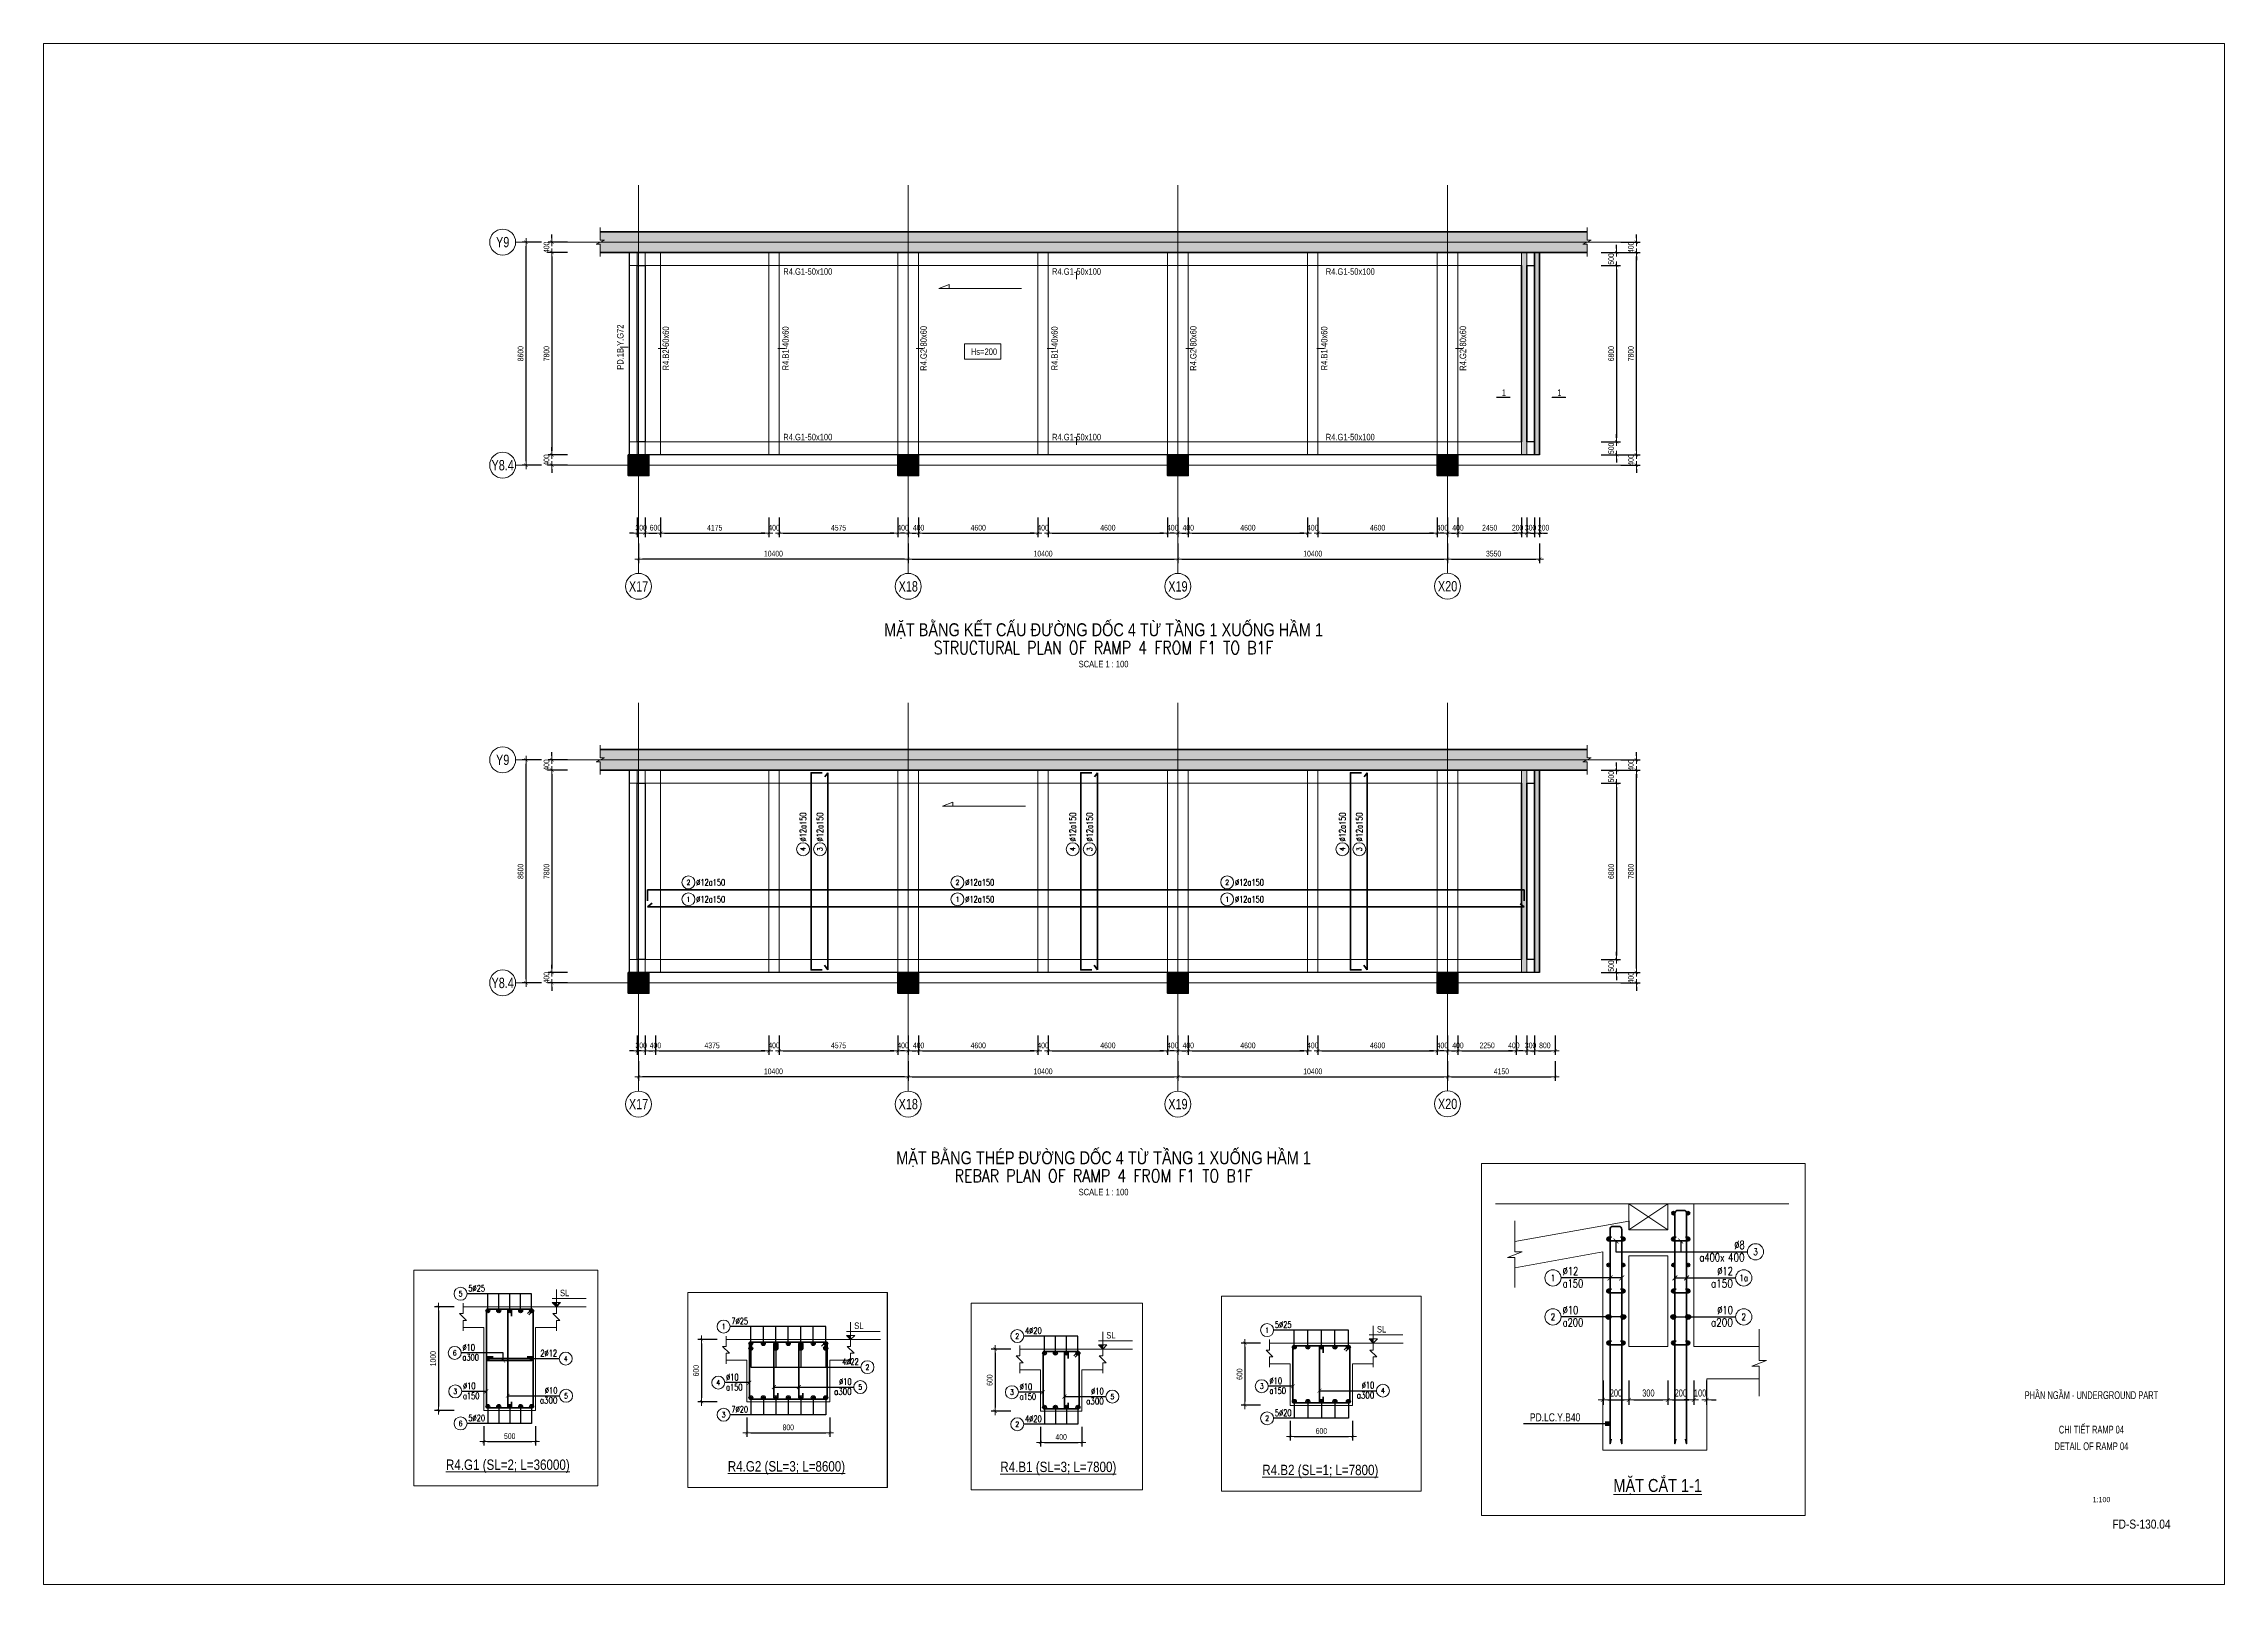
# Paper-space layout 'FD-S-130.04' of a CAD drawing. Header units: millimetres. Extents: x 0 to 841, y 0 to 594.
# The model-space entities are those that its viewports show. They can reach past a viewport. Long polylines and large blocks are cut down to what shows.
import ezdxf
from ezdxf.enums import TextEntityAlignment as Align

# ---------------------------------------------------------------- set-up
doc = ezdxf.new("R2010")
doc.units = ezdxf.units.MM
doc.header["$MEASUREMENT"] = 0
for name, pattern in [('_DASH', [0.6, 0.4, -0.2]), ('CENTER2', [1.125, 0.75, -0.125, 0.125, -0.125]), ('HIDDEN2', [4.7625, 3.175, -1.5875]), ('POD_Grid$0$CENTER2', [1.125, 0.75, -0.125, 0.125, -0.125])]:
    doc.linetypes.add(name, pattern=pattern)
doc.layers.get('Defpoints').update_dxf_attribs({"color": 151, "lineweight": 9})
doc.layers.add('-L-A_OUTLINE', color=2, linetype='Continuous')
doc.layers.add('X-Ramp Enlarged Sec Detail$0$A-CON', color=2, linetype='Continuous')
for name, color, linetype, lineweight in [('kata_thep - H', 4, 'Continuous', 35), ('NDC_S-COLUMN', 4, 'Continuous', 40), ('NDC_S_ANNO', 7, 'Continuous', 20), ('NDC_S_AXIS', 5, 'CENTER2', 13), ('NDC_S_BEAM', 3, 'HIDDEN2', 20), ('NDC_S_CONTINUOUS', 3, 'Continuous', 20), ('NDC_S_DIM', 1, 'Continuous', 15), ('NDC_S_ENG TITLE', 3, 'Continuous', 20), ('NDC_S_HATCH COLUMN AND WALL', 251, 'Continuous', 13), ('NDC_S_HATCH MATERIAL', 8, 'Continuous', 13), ('NDC_S_REBAR', 4, 'Continuous', 35), ('NDC_S_STIRRUP', 4, 'Continuous', 40), ('NDC_S_SYMBOL', 1, 'Continuous', 15), ('NDC_S_TEXT SYMBOL', 7, 'Continuous', 20), ('NDC_S_THIN LINE', 8, 'Continuous', 9), ('NDC_S_VN TEXT', 7, 'Continuous', 20), ('NDC_S_VN TITLE', 6, 'Continuous', 35), ('OF_Diaphram wall$0$NDC_S_WALL', 6, 'Continuous', 35), ('POD_Grid$0$NDC_S_AXIS', 5, 'POD_Grid$0$CENTER2', 13)]:
    doc.layers.add(name, color=color, linetype=linetype, lineweight=lineweight)
doc.styles.add('ARIAL', font='arial.ttf', dxfattribs={"width": 0.8})
doc.styles.add('NDC_ANNO', font='', dxfattribs={"width": 0.8})
doc.styles.add('NDC_ARIAL', font='arial.ttf', dxfattribs={"width": 0.85})
doc.styles.add('NDC_DIM', font='', dxfattribs={"width": 0.75})
doc.styles.add('NDC_EN TXT', font='romans.shx', dxfattribs={"width": 0.8})
doc.styles.add('NDC_VIE TXT', font='arial.ttf', dxfattribs={"width": 0.8})
doc.styles.get('NDC_ANNO').set_extended_font_data('Dotum')
doc.styles.get('NDC_DIM').set_extended_font_data('Dotum')
doc.dimstyles.new('NDC_dim_100', dxfattribs={"dimscale": 100, "dimtxt": 2.2, "dimasz": 1.5, "dimexe": 1.5, "dimexo": 2.5, "dimgap": 1, "dimtad": 1, "dimdec": 0, "dimzin": 0, "dimdsep": 46, "dimtxsty": 'NDC_DIM', "dimblk": 'DIMMARK', "dimcen": 0.09, "dimdle": 1.2, "dimclrd": 1, "dimclre": 1, "dimclrt": 3, "dimadec": 0, "dimazin": 0, "dimtfac": 1, "dimtdec": 0, "dimtix": 1, "dimtofl": 0, "dimtmove": 0, "dimatfit": 3, "dimfxl": 6, "dimfxlon": 1, "dimtolj": 1, "dimtzin": 0, "dimarcsym": 0})
doc.dimstyles.new('NDC_dim_25', dxfattribs={"dimscale": 25, "dimtxt": 2.2, "dimasz": 1.5, "dimexe": 1.5, "dimexo": 2.5, "dimgap": 1, "dimtad": 1, "dimdec": 0, "dimzin": 0, "dimdsep": 46, "dimtxsty": 'NDC_DIM', "dimblk": 'DIMMARK', "dimcen": 0.09, "dimdle": 1.2, "dimclrd": 1, "dimclre": 1, "dimclrt": 3, "dimadec": 0, "dimazin": 0, "dimtfac": 1, "dimtdec": 0, "dimtix": 1, "dimtofl": 0, "dimtmove": 0, "dimatfit": 3, "dimfxl": 6, "dimfxlon": 1, "dimtolj": 1, "dimtzin": 0, "dimarcsym": 0})
doc.dimstyles.new('NDC_dim_iso', dxfattribs={"dimtxt": 2.2, "dimasz": 1, "dimexe": 1.5, "dimexo": 2.5, "dimgap": 1, "dimtad": 1, "dimdec": 0, "dimzin": 0, "dimdsep": 46, "dimtxsty": 'NDC_DIM', "dimblk": 'DIMMARK', "dimcen": 0.09, "dimdle": 1.2, "dimclrd": 1, "dimclre": 1, "dimclrt": 3, "dimadec": 0, "dimazin": 0, "dimtfac": 1, "dimtdec": 0, "dimtix": 1, "dimtofl": 0, "dimtmove": 0, "dimatfit": 3, "dimfxl": 6, "dimfxlon": 1, "dimtolj": 1, "dimtzin": 0, "dimarcsym": 0})

# ---------------------------------------------------------------- blocks, each defined once
blk = doc.blocks.new('cot')
at = {"layer": 'NDC_S_HATCH COLUMN AND WALL', "ltscale": 0.005}
h = blk.add_hatch(color=256, dxfattribs=at)
h.dxf.hatch_style = 1
h.paths.add_polyline_path([(-0.5, 0.5), (0.5, 0.5), (0.5, -0.5), (-0.5, -0.5)])
at = {"layer": 'NDC_S-COLUMN', "ltscale": 0.005}
blk.add_lwpolyline([(-0.5, 0.5), (0.5, 0.5), (0.5, -0.5), (-0.5, -0.5)], close=True, dxfattribs=at)
blk = doc.blocks.new('RAMP2')
at = {"layer": 'NDC_S_HATCH MATERIAL'}
h = blk.add_hatch(dxfattribs=at)
h.set_pattern_fill('BT-01', color=252, scale=30, style=0, pattern_type=2)
h.set_pattern_definition([(50, (-683920.63, 519462.13), (215.178055, -18.82564), [22.5, -247.5]), (355, (-683920.63, 519462.13), (-41.6254, 225.65764), [18, -198]), (100.4514, (-683902.7, 519460.56), (173.552815, 206.831863), [19.122057, -210.342634]), (46.1842, (-683920.63, 519522.13), (320.172315, -49.655704), [33.75, -371.25]), (96.6356, (-683893.95, 519518), (280.39881, 292.23536), [28.68309, -315.5139]), (351.1842, (-683920.63, 519522.13), (280.39858, 292.23558), [27, -297]), (21, (-683890.63, 519507.13), (179.072116, -120.785667), [22.5, -247.5]), (326, (-683890.63, 519507.13), (72.9946, 217.545014), [18, -198]), (71.4514, (-683875.7, 519497.06), (252.06679, 96.75915), [19.122057, -210.342634]), (37.5, (-683920.63, 519462.13), (3.6479566, 99.868156), [0, -195.6, 0, -201, 0, -198.75]), (7.5, (-683920.63, 519462.13), (78.920861, 118.323514), [0, -114.6, 0, -191.1, 0, -75.75]), (327.5, (-683987.53, 519462.13), (160.146731, -6.7664615), [0, -75, 0, -234, 0, -310.5]), (317.5, (-684017.53, 519462.13), (174.95585, 30.031495), [0, -97.5, 0, -155.4, 0, -220.5]), (45, (-683920.63, 519462.13), (-90.156115, 90.156115), []), (45, (-683920.63, 519498.88), (-90.156115, 90.156115), [])])
h.paths.add_polyline_path([(218414, 386969), (218414, 386649), (256468, 386649), (256468, 387449), (218414, 387449), (218414, 387129), (218574, 387129), (218254, 386969)])
at = {"layer": 'NDC_S_HATCH MATERIAL', "ltscale": 100}
h = blk.add_hatch(dxfattribs=at)
h.set_pattern_fill('BT-01', color=252, scale=30, style=0, pattern_type=2)
h.set_pattern_definition([(50, (-205895.6, -145220.12), (215.178055, -18.82564), [22.5, -247.5]), (355, (-205895.6, -145220.12), (-41.6254, 225.65764), [18, -198]), (100.4514, (-205877.66, -145221.69), (173.552815, 206.83186), [19.12206, -210.342634]), (46.1842, (-205895.6, -145160.12), (320.17231, -49.6557), [33.75, -371.25]), (96.6356, (-205868.9, -145164.26), (280.39881, 292.23536), [28.68309, -315.5139]), (351.1842, (-205895.6, -145160.12), (280.39858, 292.23558), [27, -297]), (21, (-205865.6, -145175.12), (179.072116, -120.785667), [22.5, -247.5]), (326, (-205865.6, -145175.12), (72.9946, 217.545014), [18, -198]), (71.4514, (-205850.67, -145185.19), (252.06679, 96.75915), [19.12206, -210.342634]), (37.5, (-205895.59, -145220.12), (3.647957, 99.868156), [0, -195.6, 0, -201, 0, -198.75]), (7.5, (-205895.59, -145220.12), (78.920861, 118.323514), [0, -114.6, 0, -191.1, 0, -75.75]), (327.5, (-205962.49, -145220.12), (160.146731, -6.7664615), [0, -75, 0, -234, 0, -310.5]), (317.5, (-205992.5, -145220.12), (174.95585, 30.031495), [0, -97.5, 0, -155.4, 0, -220.5]), (45, (-205895.59, -145220.12), (-90.156115, 90.156115), []), (45, (-205895.59, -145183.37), (-90.156115, 90.156115), [])])
h.paths.add_polyline_path([(254139, 386149), (254139, 386649), (253939, 386649), (253939, 386149), (253939, 379349), (253939, 378849), (254139, 378849), (254139, 379349)])
h = blk.add_hatch(dxfattribs=at)
h.set_pattern_fill('BT-01', color=252, scale=30, style=0, pattern_type=2)
h.set_pattern_definition([(50, (-205396.65, -145220.12), (215.178055, -18.82564), [22.5, -247.5]), (355, (-205396.65, -145220.12), (-41.6254, 225.65764), [18, -198]), (100.4514, (-205378.71, -145221.69), (173.552815, 206.83186), [19.12206, -210.342634]), (46.1842, (-205396.65, -145160.12), (320.17231, -49.6557), [33.75, -371.25]), (96.6356, (-205369.97, -145164.26), (280.39881, 292.23536), [28.68309, -315.5139]), (351.1842, (-205396.65, -145160.12), (280.39858, 292.23558), [27, -297]), (21, (-205366.65, -145175.12), (179.072116, -120.785667), [22.5, -247.5]), (326, (-205366.65, -145175.12), (72.9946, 217.545014), [18, -198]), (71.4514, (-205351.72, -145185.19), (252.06679, 96.75915), [19.12206, -210.342634]), (37.5, (-205396.65, -145220.12), (3.647957, 99.868156), [0, -195.6, 0, -201, 0, -198.75]), (7.5, (-205396.65, -145220.12), (78.920861, 118.323514), [0, -114.6, 0, -191.1, 0, -75.75]), (327.5, (-205463.55, -145220.12), (160.146731, -6.7664615), [0, -75, 0, -234, 0, -310.5]), (317.5, (-205493.55, -145220.12), (174.95585, 30.031495), [0, -97.5, 0, -155.4, 0, -220.5]), (45, (-205396.65, -145220.12), (-90.156115, 90.156115), []), (45, (-205396.65, -145183.37), (-90.156115, 90.156115), [])])
h.paths.add_polyline_path([(254638, 386149), (254638, 386649), (254438, 386649), (254438, 386149), (254438, 379349), (254438, 378849), (254638, 378849), (254638, 379349)])
at = {"layer": '-L-A_OUTLINE'}
for points in [[(219539, 386649), (254639, 386649), (254639, 378849), (219539, 378849)], [(219839, 386149), (220139, 386149), (220139, 379349), (219839, 379349)], [(254139, 386149), (254439, 386149), (254439, 379349), (254139, 379349)]]:
    blk.add_lwpolyline(points, close=True, dxfattribs=at)
at = {"layer": 'NDC_S_BEAM', "ltscale": 100}
for p, q in [((219539, 378849), (219539, 386649)), ((219539, 386649), (253939, 386649)), ((219839, 378849), (219839, 386649)), ((220139, 378849), (220139, 386649)), ((220739, 378849), (220739, 386649)), ((224914, 378849), (224914, 386649)), ((225314, 378849), (225314, 386649)), ((229889, 378849), (229889, 386649)), ((230689, 378849), (230689, 386649)), ((235289, 378849), (235289, 386649)), ((235689, 378849), (235689, 386649)), ((240289, 378849), (240289, 386649)), ((241089, 378849), (241089, 386649)), ((245689, 378849), (245689, 386649)), ((246089, 378849), (246089, 386649)), ((250689, 378849), (250689, 386649)), ((251489, 378849), (251489, 386649)), ((253939, 386149), (253939, 386649)), ((254139, 386149), (254139, 386649)), ((219539, 386149), (253939, 386149)), ((253939, 379349), (219539, 379349)), ((253939, 378849), (253939, 379349)), ((254139, 378849), (254139, 379349)), ((253939, 378849), (219539, 378849))]:
    blk.add_line(p, q, dxfattribs=at)
at = {"layer": 'NDC_S_BEAM', "ltscale": 200}
blk.add_line((254939, 386649), (256251, 386649), dxfattribs=at)
at = {"layer": 'NDC_S_BEAM'}
for points in [[(218414, 387609), (218414, 387129), (218574, 387129), (218254, 386969), (218414, 386969), (218414, 386489)], [(256468, 387609), (256468, 387129), (256628, 387129), (256308, 386969), (256468, 386969), (256468, 386489)]]:
    blk.add_lwpolyline(points, dxfattribs=at)
at = {"layer": 'OF_Diaphram wall$0$NDC_S_WALL', "ltscale": 200}
for p, q in [((218414, 387449), (256469, 387449)), ((254439, 378849), (254439, 386649)), ((254639, 378849), (254639, 386649)), ((253939, 379349), (253939, 386149)), ((254139, 379349), (254139, 386149))]:
    blk.add_line(p, q, dxfattribs=at)
blk.add_lwpolyline([(256468, 386649), (218414, 386649)], dxfattribs=at)
at = {"layer": 'POD_Grid$0$NDC_S_AXIS', "ltscale": 2000}
for p, q in [((219889, 374278), (219889, 389245)), ((230289, 374278), (230289, 389245)), ((240689, 374278), (240689, 389245)), ((251089, 374278), (251089, 389245)), ((216635, 387049), (258124, 387049)), ((216635, 378449), (258124, 378449))]:
    blk.add_line(p, q, dxfattribs=at)
at = {"xscale": 800, "yscale": 800}
for p in [(219889, 378449), (230289, 378449), (240689, 378449), (251089, 378449)]:
    blk.add_blockref('cot', p, dxfattribs=at)
blk = doc.blocks.new('DIMMARK')
at = {"layer": 'NDC_S_DIM', "color": 1}
blk.add_line((-1.5, 0), (1, 0), dxfattribs=at)
at = {"layer": 'NDC_S_DIM', "color": 2, "const_width": 0.1}
blk.add_lwpolyline([(-0.42, -0.42), (0.42, 0.42)], dxfattribs=at)
blk = doc.blocks.new('*D226')
at = {"layer": 'Defpoints', "color": 0, "transparency": 16777216}
for p in [(436185, 523773), (446585, 522973), (446585, 520048)]:
    blk.add_point(p, dxfattribs=at)
at = {"layer": 'NDC_S_DIM', "color": 1, "lineweight": -2, "transparency": 16777216}
for p, q in [((436185, 520648), (436185, 519898)), ((446585, 520648), (446585, 519898)), ((436335, 520048), (446435, 520048))]:
    blk.add_line(p, q, dxfattribs=at)
at = {"layer": 'NDC_S_DIM', "color": 1, "lineweight": -2, "transparency": 16777216, "xscale": 150, "yscale": 150, "zscale": 150, "rotation": 180}
blk.add_blockref('DIMMARK', (436185, 520048), dxfattribs=at)
at = {"layer": 'NDC_S_DIM', "color": 1, "lineweight": -2, "transparency": 16777216, "xscale": 150, "yscale": 150, "zscale": 150}
blk.add_blockref('DIMMARK', (446585, 520048), dxfattribs=at)
at = {"layer": 'NDC_S_DIM', "color": 3, "transparency": 16777216, "insert": (441385, 520258), "char_height": 220, "attachment_point": 5, "style": 'NDC_DIM'}
blk.add_mtext('\\A1;10400', dxfattribs=at)
blk = doc.blocks.new('*D227')
at = {"layer": 'Defpoints', "color": 0, "transparency": 16777216}
for p in [(446585, 522973), (456985, 522973), (456985, 520048)]:
    blk.add_point(p, dxfattribs=at)
at = {"layer": 'NDC_S_DIM', "color": 1, "lineweight": -2, "transparency": 16777216}
for p, q in [((446585, 520648), (446585, 519898)), ((456985, 520648), (456985, 519898)), ((446735, 520048), (456835, 520048))]:
    blk.add_line(p, q, dxfattribs=at)
at = {"layer": 'NDC_S_DIM', "color": 1, "lineweight": -2, "transparency": 16777216, "xscale": 150, "yscale": 150, "zscale": 150, "rotation": 180}
blk.add_blockref('DIMMARK', (446585, 520048), dxfattribs=at)
at = {"layer": 'NDC_S_DIM', "color": 1, "lineweight": -2, "transparency": 16777216, "xscale": 150, "yscale": 150, "zscale": 150}
blk.add_blockref('DIMMARK', (456985, 520048), dxfattribs=at)
at = {"layer": 'NDC_S_DIM', "color": 3, "transparency": 16777216, "insert": (451785, 520258), "char_height": 220, "attachment_point": 5, "style": 'NDC_DIM'}
blk.add_mtext('\\A1;10400', dxfattribs=at)
blk = doc.blocks.new('*U165')
at = {"layer": 'NDC_S_SYMBOL'}
blk.add_line((0, 5), (0, 9), dxfattribs=at)
blk.add_circle((0, 0), 5, dxfattribs=at)
at = {"layer": 'NDC_S_TEXT SYMBOL', "color": 7, "style": 'NDC_ANNO', "width": 0.8}
blk.add_attdef('GRID', text='', height=4, dxfattribs=at).set_placement((0, 0), align=Align.MIDDLE)
blk = doc.blocks.new('*D228')
at = {"layer": 'Defpoints', "color": 0, "transparency": 16777216}
for p in [(436185, 523773), (425785, 523269), (425785, 520048)]:
    blk.add_point(p, dxfattribs=at)
at = {"layer": 'NDC_S_DIM', "color": 1, "lineweight": -2, "transparency": 16777216}
for p, q in [((425785, 520648), (425785, 519898)), ((436185, 520648), (436185, 519898)), ((436035, 520048), (425935, 520048))]:
    blk.add_line(p, q, dxfattribs=at)
at = {"layer": 'NDC_S_DIM', "color": 1, "lineweight": -2, "transparency": 16777216, "xscale": 150, "yscale": 150, "zscale": 150, "rotation": 180}
blk.add_blockref('DIMMARK', (425785, 520048), dxfattribs=at)
at = {"layer": 'NDC_S_DIM', "color": 1, "lineweight": -2, "transparency": 16777216, "xscale": 150, "yscale": 150, "zscale": 150}
blk.add_blockref('DIMMARK', (436185, 520048), dxfattribs=at)
at = {"layer": 'NDC_S_DIM', "color": 3, "transparency": 16777216, "insert": (430985, 520258), "char_height": 220, "attachment_point": 5, "style": 'NDC_DIM'}
blk.add_mtext('\\A1;10400', dxfattribs=at)
blk = doc.blocks.new('*D229')
at = {"layer": 'Defpoints', "color": 0, "transparency": 16777216}
for p in [(460535, 524069), (456985, 522973), (460535, 520048)]:
    blk.add_point(p, dxfattribs=at)
at = {"layer": 'NDC_S_DIM', "color": 1, "lineweight": -2, "transparency": 16777216}
for p, q in [((456985, 520648), (456985, 519898)), ((460535, 520648), (460535, 519898)), ((457135, 520048), (460385, 520048))]:
    blk.add_line(p, q, dxfattribs=at)
at = {"layer": 'NDC_S_DIM', "color": 1, "lineweight": -2, "transparency": 16777216, "xscale": 150, "yscale": 150, "zscale": 150, "rotation": 180}
blk.add_blockref('DIMMARK', (456985, 520048), dxfattribs=at)
at = {"layer": 'NDC_S_DIM', "color": 1, "lineweight": -2, "transparency": 16777216, "xscale": 150, "yscale": 150, "zscale": 150}
blk.add_blockref('DIMMARK', (460535, 520048), dxfattribs=at)
at = {"layer": 'NDC_S_DIM', "color": 3, "transparency": 16777216, "insert": (458760, 520258), "char_height": 220, "attachment_point": 5, "style": 'NDC_DIM'}
blk.add_mtext('\\A1;3550', dxfattribs=at)
blk = doc.blocks.new('*D230')
at = {"layer": 'Defpoints', "color": 0, "transparency": 16777216}
for p in [(425735, 524569), (426035, 524569), (426035, 521048)]:
    blk.add_point(p, dxfattribs=at)
at = {"layer": 'NDC_S_DIM', "color": 1, "lineweight": -2, "transparency": 16777216}
for p, q in [((425735, 521648), (425735, 520898)), ((426035, 521648), (426035, 520898)), ((425585, 521048), (425435, 521048)), ((426185, 521048), (426335, 521048))]:
    blk.add_line(p, q, dxfattribs=at)
at = {"layer": 'NDC_S_DIM', "color": 1, "lineweight": -2, "transparency": 16777216, "xscale": 150, "yscale": 150, "zscale": 150}
blk.add_blockref('DIMMARK', (425735, 521048), dxfattribs=at)
at = {"layer": 'NDC_S_DIM', "color": 1, "lineweight": -2, "transparency": 16777216, "xscale": 150, "yscale": 150, "zscale": 150, "rotation": 180}
blk.add_blockref('DIMMARK', (426035, 521048), dxfattribs=at)
at = {"layer": 'NDC_S_DIM', "color": 3, "transparency": 16777216, "insert": (425885, 521258), "char_height": 220, "attachment_point": 5, "style": 'NDC_DIM'}
blk.add_mtext('\\A1;300', dxfattribs=at)
blk = doc.blocks.new('*D231')
at = {"layer": 'Defpoints', "color": 0, "transparency": 16777216}
for p in [(426035, 524569), (426635, 524569), (426635, 521048)]:
    blk.add_point(p, dxfattribs=at)
at = {"layer": 'NDC_S_DIM', "color": 1, "lineweight": -2, "transparency": 16777216}
for p, q in [((426035, 521648), (426035, 520898)), ((426635, 521648), (426635, 520898)), ((426185, 521048), (426485, 521048))]:
    blk.add_line(p, q, dxfattribs=at)
at = {"layer": 'NDC_S_DIM', "color": 1, "lineweight": -2, "transparency": 16777216, "xscale": 150, "yscale": 150, "zscale": 150, "rotation": 180}
blk.add_blockref('DIMMARK', (426035, 521048), dxfattribs=at)
at = {"layer": 'NDC_S_DIM', "color": 1, "lineweight": -2, "transparency": 16777216, "xscale": 150, "yscale": 150, "zscale": 150}
blk.add_blockref('DIMMARK', (426635, 521048), dxfattribs=at)
at = {"layer": 'NDC_S_DIM', "color": 3, "transparency": 16777216, "insert": (426435, 521258), "char_height": 220, "attachment_point": 5, "style": 'NDC_DIM'}
blk.add_mtext('\\A1;600', dxfattribs=at)
blk = doc.blocks.new('*D232')
at = {"layer": 'Defpoints', "color": 0, "transparency": 16777216}
for p in [(426635, 524569), (430810, 524569), (430810, 521048)]:
    blk.add_point(p, dxfattribs=at)
at = {"layer": 'NDC_S_DIM', "color": 1, "lineweight": -2, "transparency": 16777216}
for p, q in [((426635, 521648), (426635, 520898)), ((430810, 521648), (430810, 520898)), ((426785, 521048), (430660, 521048))]:
    blk.add_line(p, q, dxfattribs=at)
at = {"layer": 'NDC_S_DIM', "color": 1, "lineweight": -2, "transparency": 16777216, "xscale": 150, "yscale": 150, "zscale": 150, "rotation": 180}
blk.add_blockref('DIMMARK', (426635, 521048), dxfattribs=at)
at = {"layer": 'NDC_S_DIM', "color": 1, "lineweight": -2, "transparency": 16777216, "xscale": 150, "yscale": 150, "zscale": 150}
blk.add_blockref('DIMMARK', (430810, 521048), dxfattribs=at)
at = {"layer": 'NDC_S_DIM', "color": 3, "transparency": 16777216, "insert": (428722, 521258), "char_height": 220, "attachment_point": 5, "style": 'NDC_DIM'}
blk.add_mtext('\\A1;4175', dxfattribs=at)
blk = doc.blocks.new('*D233')
at = {"layer": 'Defpoints', "color": 0, "transparency": 16777216}
for p in [(430810, 524569), (431210, 524569), (431210, 521048)]:
    blk.add_point(p, dxfattribs=at)
at = {"layer": 'NDC_S_DIM', "color": 1, "lineweight": -2, "transparency": 16777216}
for p, q in [((430810, 521648), (430810, 520898)), ((431210, 521648), (431210, 520898)), ((430660, 521048), (430510, 521048)), ((431360, 521048), (431510, 521048))]:
    blk.add_line(p, q, dxfattribs=at)
at = {"layer": 'NDC_S_DIM', "color": 1, "lineweight": -2, "transparency": 16777216, "xscale": 150, "yscale": 150, "zscale": 150}
blk.add_blockref('DIMMARK', (430810, 521048), dxfattribs=at)
at = {"layer": 'NDC_S_DIM', "color": 1, "lineweight": -2, "transparency": 16777216, "xscale": 150, "yscale": 150, "zscale": 150, "rotation": 180}
blk.add_blockref('DIMMARK', (431210, 521048), dxfattribs=at)
at = {"layer": 'NDC_S_DIM', "color": 3, "transparency": 16777216, "insert": (431010, 521258), "char_height": 220, "attachment_point": 5, "style": 'NDC_DIM'}
blk.add_mtext('\\A1;400', dxfattribs=at)
blk = doc.blocks.new('*D234')
at = {"layer": 'Defpoints', "color": 0, "transparency": 16777216}
for p in [(431210, 524569), (435785, 524569), (435785, 521048)]:
    blk.add_point(p, dxfattribs=at)
at = {"layer": 'NDC_S_DIM', "color": 1, "lineweight": -2, "transparency": 16777216}
for p, q in [((431210, 521648), (431210, 520898)), ((435785, 521648), (435785, 520898)), ((431360, 521048), (435635, 521048))]:
    blk.add_line(p, q, dxfattribs=at)
at = {"layer": 'NDC_S_DIM', "color": 1, "lineweight": -2, "transparency": 16777216, "xscale": 150, "yscale": 150, "zscale": 150, "rotation": 180}
blk.add_blockref('DIMMARK', (431210, 521048), dxfattribs=at)
at = {"layer": 'NDC_S_DIM', "color": 1, "lineweight": -2, "transparency": 16777216, "xscale": 150, "yscale": 150, "zscale": 150}
blk.add_blockref('DIMMARK', (435785, 521048), dxfattribs=at)
at = {"layer": 'NDC_S_DIM', "color": 3, "transparency": 16777216, "insert": (433497, 521258), "char_height": 220, "attachment_point": 5, "style": 'NDC_DIM'}
blk.add_mtext('\\A1;4575', dxfattribs=at)
blk = doc.blocks.new('*D235')
at = {"layer": 'Defpoints', "color": 0, "transparency": 16777216}
for p in [(435785, 524569), (436185, 524569), (436185, 521048)]:
    blk.add_point(p, dxfattribs=at)
at = {"layer": 'NDC_S_DIM', "color": 1, "lineweight": -2, "transparency": 16777216}
for p, q in [((435785, 521648), (435785, 520898)), ((436185, 521648), (436185, 520898)), ((435635, 521048), (435485, 521048)), ((436335, 521048), (436485, 521048))]:
    blk.add_line(p, q, dxfattribs=at)
at = {"layer": 'NDC_S_DIM', "color": 1, "lineweight": -2, "transparency": 16777216, "xscale": 150, "yscale": 150, "zscale": 150}
blk.add_blockref('DIMMARK', (435785, 521048), dxfattribs=at)
at = {"layer": 'NDC_S_DIM', "color": 1, "lineweight": -2, "transparency": 16777216, "xscale": 150, "yscale": 150, "zscale": 150, "rotation": 180}
blk.add_blockref('DIMMARK', (436185, 521048), dxfattribs=at)
at = {"layer": 'NDC_S_DIM', "color": 3, "transparency": 16777216, "insert": (435985, 521258), "char_height": 220, "attachment_point": 5, "style": 'NDC_DIM'}
blk.add_mtext('\\A1;400', dxfattribs=at)
blk = doc.blocks.new('*D236')
at = {"layer": 'Defpoints', "color": 0, "transparency": 16777216}
for p in [(436185, 524569), (436585, 524569), (436585, 521048)]:
    blk.add_point(p, dxfattribs=at)
at = {"layer": 'NDC_S_DIM', "color": 1, "lineweight": -2, "transparency": 16777216}
for p, q in [((436185, 521648), (436185, 520898)), ((436585, 521648), (436585, 520898)), ((436035, 521048), (435885, 521048)), ((436735, 521048), (436885, 521048))]:
    blk.add_line(p, q, dxfattribs=at)
at = {"layer": 'NDC_S_DIM', "color": 1, "lineweight": -2, "transparency": 16777216, "xscale": 150, "yscale": 150, "zscale": 150}
blk.add_blockref('DIMMARK', (436185, 521048), dxfattribs=at)
at = {"layer": 'NDC_S_DIM', "color": 1, "lineweight": -2, "transparency": 16777216, "xscale": 150, "yscale": 150, "zscale": 150, "rotation": 180}
blk.add_blockref('DIMMARK', (436585, 521048), dxfattribs=at)
at = {"layer": 'NDC_S_DIM', "color": 3, "transparency": 16777216, "insert": (436585, 521258), "char_height": 220, "attachment_point": 5, "style": 'NDC_DIM'}
blk.add_mtext('\\A1;400', dxfattribs=at)
blk = doc.blocks.new('*D237')
at = {"layer": 'Defpoints', "color": 0, "transparency": 16777216}
for p in [(436585, 524569), (441185, 524569), (441185, 521048)]:
    blk.add_point(p, dxfattribs=at)
at = {"layer": 'NDC_S_DIM', "color": 1, "lineweight": -2, "transparency": 16777216}
for p, q in [((436585, 521648), (436585, 520898)), ((441185, 521648), (441185, 520898)), ((436735, 521048), (441035, 521048))]:
    blk.add_line(p, q, dxfattribs=at)
at = {"layer": 'NDC_S_DIM', "color": 1, "lineweight": -2, "transparency": 16777216, "xscale": 150, "yscale": 150, "zscale": 150, "rotation": 180}
blk.add_blockref('DIMMARK', (436585, 521048), dxfattribs=at)
at = {"layer": 'NDC_S_DIM', "color": 1, "lineweight": -2, "transparency": 16777216, "xscale": 150, "yscale": 150, "zscale": 150}
blk.add_blockref('DIMMARK', (441185, 521048), dxfattribs=at)
at = {"layer": 'NDC_S_DIM', "color": 3, "transparency": 16777216, "insert": (438885, 521258), "char_height": 220, "attachment_point": 5, "style": 'NDC_DIM'}
blk.add_mtext('\\A1;4600', dxfattribs=at)
blk = doc.blocks.new('*D238')
at = {"layer": 'Defpoints', "color": 0, "transparency": 16777216}
for p in [(441185, 524569), (441585, 524569), (441585, 521048)]:
    blk.add_point(p, dxfattribs=at)
at = {"layer": 'NDC_S_DIM', "color": 1, "lineweight": -2, "transparency": 16777216}
for p, q in [((441185, 521648), (441185, 520898)), ((441585, 521648), (441585, 520898)), ((441035, 521048), (440885, 521048)), ((441735, 521048), (441885, 521048))]:
    blk.add_line(p, q, dxfattribs=at)
at = {"layer": 'NDC_S_DIM', "color": 1, "lineweight": -2, "transparency": 16777216, "xscale": 150, "yscale": 150, "zscale": 150}
blk.add_blockref('DIMMARK', (441185, 521048), dxfattribs=at)
at = {"layer": 'NDC_S_DIM', "color": 1, "lineweight": -2, "transparency": 16777216, "xscale": 150, "yscale": 150, "zscale": 150, "rotation": 180}
blk.add_blockref('DIMMARK', (441585, 521048), dxfattribs=at)
at = {"layer": 'NDC_S_DIM', "color": 3, "transparency": 16777216, "insert": (441385, 521258), "char_height": 220, "attachment_point": 5, "style": 'NDC_DIM'}
blk.add_mtext('\\A1;400', dxfattribs=at)
blk = doc.blocks.new('*D239')
at = {"layer": 'Defpoints', "color": 0, "transparency": 16777216}
for p in [(441585, 524569), (446185, 524569), (446185, 521048)]:
    blk.add_point(p, dxfattribs=at)
at = {"layer": 'NDC_S_DIM', "color": 1, "lineweight": -2, "transparency": 16777216}
for p, q in [((441585, 521648), (441585, 520898)), ((446185, 521648), (446185, 520898)), ((441735, 521048), (446035, 521048))]:
    blk.add_line(p, q, dxfattribs=at)
at = {"layer": 'NDC_S_DIM', "color": 1, "lineweight": -2, "transparency": 16777216, "xscale": 150, "yscale": 150, "zscale": 150, "rotation": 180}
blk.add_blockref('DIMMARK', (441585, 521048), dxfattribs=at)
at = {"layer": 'NDC_S_DIM', "color": 1, "lineweight": -2, "transparency": 16777216, "xscale": 150, "yscale": 150, "zscale": 150}
blk.add_blockref('DIMMARK', (446185, 521048), dxfattribs=at)
at = {"layer": 'NDC_S_DIM', "color": 3, "transparency": 16777216, "insert": (443885, 521258), "char_height": 220, "attachment_point": 5, "style": 'NDC_DIM'}
blk.add_mtext('\\A1;4600', dxfattribs=at)
blk = doc.blocks.new('*D240')
at = {"layer": 'Defpoints', "color": 0, "transparency": 16777216}
for p in [(446185, 524569), (446585, 524569), (446585, 521048)]:
    blk.add_point(p, dxfattribs=at)
at = {"layer": 'NDC_S_DIM', "color": 1, "lineweight": -2, "transparency": 16777216}
for p, q in [((446185, 521648), (446185, 520898)), ((446585, 521648), (446585, 520898)), ((446035, 521048), (445885, 521048)), ((446735, 521048), (446885, 521048))]:
    blk.add_line(p, q, dxfattribs=at)
at = {"layer": 'NDC_S_DIM', "color": 1, "lineweight": -2, "transparency": 16777216, "xscale": 150, "yscale": 150, "zscale": 150}
blk.add_blockref('DIMMARK', (446185, 521048), dxfattribs=at)
at = {"layer": 'NDC_S_DIM', "color": 1, "lineweight": -2, "transparency": 16777216, "xscale": 150, "yscale": 150, "zscale": 150, "rotation": 180}
blk.add_blockref('DIMMARK', (446585, 521048), dxfattribs=at)
at = {"layer": 'NDC_S_DIM', "color": 3, "transparency": 16777216, "insert": (446385, 521258), "char_height": 220, "attachment_point": 5, "style": 'NDC_DIM'}
blk.add_mtext('\\A1;400', dxfattribs=at)
blk = doc.blocks.new('*D241')
at = {"layer": 'Defpoints', "color": 0, "transparency": 16777216}
for p in [(446585, 524569), (446985, 524569), (446985, 521048)]:
    blk.add_point(p, dxfattribs=at)
at = {"layer": 'NDC_S_DIM', "color": 1, "lineweight": -2, "transparency": 16777216}
for p, q in [((446585, 521648), (446585, 520898)), ((446985, 521648), (446985, 520898)), ((446435, 521048), (446285, 521048)), ((447135, 521048), (447285, 521048))]:
    blk.add_line(p, q, dxfattribs=at)
at = {"layer": 'NDC_S_DIM', "color": 1, "lineweight": -2, "transparency": 16777216, "xscale": 150, "yscale": 150, "zscale": 150}
blk.add_blockref('DIMMARK', (446585, 521048), dxfattribs=at)
at = {"layer": 'NDC_S_DIM', "color": 1, "lineweight": -2, "transparency": 16777216, "xscale": 150, "yscale": 150, "zscale": 150, "rotation": 180}
blk.add_blockref('DIMMARK', (446985, 521048), dxfattribs=at)
at = {"layer": 'NDC_S_DIM', "color": 3, "transparency": 16777216, "insert": (446985, 521258), "char_height": 220, "attachment_point": 5, "style": 'NDC_DIM'}
blk.add_mtext('\\A1;400', dxfattribs=at)
blk = doc.blocks.new('*D242')
at = {"layer": 'Defpoints', "color": 0, "transparency": 16777216}
for p in [(446985, 524569), (451585, 524569), (451585, 521048)]:
    blk.add_point(p, dxfattribs=at)
at = {"layer": 'NDC_S_DIM', "color": 1, "lineweight": -2, "transparency": 16777216}
for p, q in [((446985, 521648), (446985, 520898)), ((451585, 521648), (451585, 520898)), ((447135, 521048), (451435, 521048))]:
    blk.add_line(p, q, dxfattribs=at)
at = {"layer": 'NDC_S_DIM', "color": 1, "lineweight": -2, "transparency": 16777216, "xscale": 150, "yscale": 150, "zscale": 150, "rotation": 180}
blk.add_blockref('DIMMARK', (446985, 521048), dxfattribs=at)
at = {"layer": 'NDC_S_DIM', "color": 1, "lineweight": -2, "transparency": 16777216, "xscale": 150, "yscale": 150, "zscale": 150}
blk.add_blockref('DIMMARK', (451585, 521048), dxfattribs=at)
at = {"layer": 'NDC_S_DIM', "color": 3, "transparency": 16777216, "insert": (449285, 521258), "char_height": 220, "attachment_point": 5, "style": 'NDC_DIM'}
blk.add_mtext('\\A1;4600', dxfattribs=at)
blk = doc.blocks.new('*D243')
at = {"layer": 'Defpoints', "color": 0, "transparency": 16777216}
for p in [(451585, 524569), (451985, 524569), (451985, 521048)]:
    blk.add_point(p, dxfattribs=at)
at = {"layer": 'NDC_S_DIM', "color": 1, "lineweight": -2, "transparency": 16777216}
for p, q in [((451585, 521648), (451585, 520898)), ((451985, 521648), (451985, 520898)), ((451435, 521048), (451285, 521048)), ((452135, 521048), (452285, 521048))]:
    blk.add_line(p, q, dxfattribs=at)
at = {"layer": 'NDC_S_DIM', "color": 1, "lineweight": -2, "transparency": 16777216, "xscale": 150, "yscale": 150, "zscale": 150}
blk.add_blockref('DIMMARK', (451585, 521048), dxfattribs=at)
at = {"layer": 'NDC_S_DIM', "color": 1, "lineweight": -2, "transparency": 16777216, "xscale": 150, "yscale": 150, "zscale": 150, "rotation": 180}
blk.add_blockref('DIMMARK', (451985, 521048), dxfattribs=at)
at = {"layer": 'NDC_S_DIM', "color": 3, "transparency": 16777216, "insert": (451785, 521258), "char_height": 220, "attachment_point": 5, "style": 'NDC_DIM'}
blk.add_mtext('\\A1;400', dxfattribs=at)
blk = doc.blocks.new('*D244')
at = {"layer": 'Defpoints', "color": 0, "transparency": 16777216}
for p in [(451985, 524569), (456585, 524569), (456585, 521048)]:
    blk.add_point(p, dxfattribs=at)
at = {"layer": 'NDC_S_DIM', "color": 1, "lineweight": -2, "transparency": 16777216}
for p, q in [((451985, 521648), (451985, 520898)), ((456585, 521648), (456585, 520898)), ((452135, 521048), (456435, 521048))]:
    blk.add_line(p, q, dxfattribs=at)
at = {"layer": 'NDC_S_DIM', "color": 1, "lineweight": -2, "transparency": 16777216, "xscale": 150, "yscale": 150, "zscale": 150, "rotation": 180}
blk.add_blockref('DIMMARK', (451985, 521048), dxfattribs=at)
at = {"layer": 'NDC_S_DIM', "color": 1, "lineweight": -2, "transparency": 16777216, "xscale": 150, "yscale": 150, "zscale": 150}
blk.add_blockref('DIMMARK', (456585, 521048), dxfattribs=at)
at = {"layer": 'NDC_S_DIM', "color": 3, "transparency": 16777216, "insert": (454285, 521258), "char_height": 220, "attachment_point": 5, "style": 'NDC_DIM'}
blk.add_mtext('\\A1;4600', dxfattribs=at)
blk = doc.blocks.new('*D245')
at = {"layer": 'Defpoints', "color": 0, "transparency": 16777216}
for p in [(456585, 524569), (456985, 524569), (456985, 521048)]:
    blk.add_point(p, dxfattribs=at)
at = {"layer": 'NDC_S_DIM', "color": 1, "lineweight": -2, "transparency": 16777216}
for p, q in [((456585, 521648), (456585, 520898)), ((456985, 521648), (456985, 520898)), ((456435, 521048), (456285, 521048)), ((457135, 521048), (457285, 521048))]:
    blk.add_line(p, q, dxfattribs=at)
at = {"layer": 'NDC_S_DIM', "color": 1, "lineweight": -2, "transparency": 16777216, "xscale": 150, "yscale": 150, "zscale": 150}
blk.add_blockref('DIMMARK', (456585, 521048), dxfattribs=at)
at = {"layer": 'NDC_S_DIM', "color": 1, "lineweight": -2, "transparency": 16777216, "xscale": 150, "yscale": 150, "zscale": 150, "rotation": 180}
blk.add_blockref('DIMMARK', (456985, 521048), dxfattribs=at)
at = {"layer": 'NDC_S_DIM', "color": 3, "transparency": 16777216, "insert": (456785, 521258), "char_height": 220, "attachment_point": 5, "style": 'NDC_DIM'}
blk.add_mtext('\\A1;400', dxfattribs=at)
blk = doc.blocks.new('*D246')
at = {"layer": 'Defpoints', "color": 0, "transparency": 16777216}
for p in [(456985, 524569), (457385, 524569), (457385, 521048)]:
    blk.add_point(p, dxfattribs=at)
at = {"layer": 'NDC_S_DIM', "color": 1, "lineweight": -2, "transparency": 16777216}
for p, q in [((456985, 521648), (456985, 520898)), ((457385, 521648), (457385, 520898)), ((456835, 521048), (456685, 521048)), ((457535, 521048), (457685, 521048))]:
    blk.add_line(p, q, dxfattribs=at)
at = {"layer": 'NDC_S_DIM', "color": 1, "lineweight": -2, "transparency": 16777216, "xscale": 150, "yscale": 150, "zscale": 150}
blk.add_blockref('DIMMARK', (456985, 521048), dxfattribs=at)
at = {"layer": 'NDC_S_DIM', "color": 1, "lineweight": -2, "transparency": 16777216, "xscale": 150, "yscale": 150, "zscale": 150, "rotation": 180}
blk.add_blockref('DIMMARK', (457385, 521048), dxfattribs=at)
at = {"layer": 'NDC_S_DIM', "color": 3, "transparency": 16777216, "insert": (457385, 521258), "char_height": 220, "attachment_point": 5, "style": 'NDC_DIM'}
blk.add_mtext('\\A1;400', dxfattribs=at)
blk = doc.blocks.new('*D247')
at = {"layer": 'Defpoints', "color": 0, "transparency": 16777216}
for p in [(457385, 524569), (459835, 524569), (459835, 521048)]:
    blk.add_point(p, dxfattribs=at)
at = {"layer": 'NDC_S_DIM', "color": 1, "lineweight": -2, "transparency": 16777216}
for p, q in [((457385, 521648), (457385, 520898)), ((459835, 521648), (459835, 520898)), ((457535, 521048), (459685, 521048))]:
    blk.add_line(p, q, dxfattribs=at)
at = {"layer": 'NDC_S_DIM', "color": 1, "lineweight": -2, "transparency": 16777216, "xscale": 150, "yscale": 150, "zscale": 150, "rotation": 180}
blk.add_blockref('DIMMARK', (457385, 521048), dxfattribs=at)
at = {"layer": 'NDC_S_DIM', "color": 1, "lineweight": -2, "transparency": 16777216, "xscale": 150, "yscale": 150, "zscale": 150}
blk.add_blockref('DIMMARK', (459835, 521048), dxfattribs=at)
at = {"layer": 'NDC_S_DIM', "color": 3, "transparency": 16777216, "insert": (458610, 521258), "char_height": 220, "attachment_point": 5, "style": 'NDC_DIM'}
blk.add_mtext('\\A1;2450', dxfattribs=at)
blk = doc.blocks.new('*D248')
at = {"layer": 'Defpoints', "color": 0, "transparency": 16777216}
for p in [(459835, 524569), (460035, 524569), (460035, 521048)]:
    blk.add_point(p, dxfattribs=at)
at = {"layer": 'NDC_S_DIM', "color": 1, "lineweight": -2, "transparency": 16777216}
for p, q in [((459835, 521648), (459835, 520898)), ((460035, 521648), (460035, 520898)), ((459685, 521048), (459535, 521048)), ((460185, 521048), (460335, 521048))]:
    blk.add_line(p, q, dxfattribs=at)
at = {"layer": 'NDC_S_DIM', "color": 1, "lineweight": -2, "transparency": 16777216, "xscale": 150, "yscale": 150, "zscale": 150}
blk.add_blockref('DIMMARK', (459835, 521048), dxfattribs=at)
at = {"layer": 'NDC_S_DIM', "color": 1, "lineweight": -2, "transparency": 16777216, "xscale": 150, "yscale": 150, "zscale": 150, "rotation": 180}
blk.add_blockref('DIMMARK', (460035, 521048), dxfattribs=at)
at = {"layer": 'NDC_S_DIM', "color": 3, "transparency": 16777216, "insert": (459685, 521258), "char_height": 220, "attachment_point": 5, "style": 'NDC_DIM'}
blk.add_mtext('\\A1;200', dxfattribs=at)
blk = doc.blocks.new('*D249')
at = {"layer": 'Defpoints', "color": 0, "transparency": 16777216}
for p in [(460035, 524569), (460335, 524569), (460335, 521048)]:
    blk.add_point(p, dxfattribs=at)
at = {"layer": 'NDC_S_DIM', "color": 1, "lineweight": -2, "transparency": 16777216}
for p, q in [((460035, 521648), (460035, 520898)), ((460335, 521648), (460335, 520898)), ((459885, 521048), (459735, 521048)), ((460485, 521048), (460635, 521048))]:
    blk.add_line(p, q, dxfattribs=at)
at = {"layer": 'NDC_S_DIM', "color": 1, "lineweight": -2, "transparency": 16777216, "xscale": 150, "yscale": 150, "zscale": 150}
blk.add_blockref('DIMMARK', (460035, 521048), dxfattribs=at)
at = {"layer": 'NDC_S_DIM', "color": 1, "lineweight": -2, "transparency": 16777216, "xscale": 150, "yscale": 150, "zscale": 150, "rotation": 180}
blk.add_blockref('DIMMARK', (460335, 521048), dxfattribs=at)
at = {"layer": 'NDC_S_DIM', "color": 3, "transparency": 16777216, "insert": (460185, 521258), "char_height": 220, "attachment_point": 5, "style": 'NDC_DIM'}
blk.add_mtext('\\A1;300', dxfattribs=at)
blk = doc.blocks.new('*D250')
at = {"layer": 'Defpoints', "color": 0, "transparency": 16777216}
for p in [(460335, 524569), (460535, 524069), (460535, 521048)]:
    blk.add_point(p, dxfattribs=at)
at = {"layer": 'NDC_S_DIM', "color": 1, "lineweight": -2, "transparency": 16777216}
for p, q in [((460335, 521648), (460335, 520898)), ((460535, 521648), (460535, 520898)), ((460185, 521048), (460035, 521048)), ((460685, 521048), (460835, 521048))]:
    blk.add_line(p, q, dxfattribs=at)
at = {"layer": 'NDC_S_DIM', "color": 1, "lineweight": -2, "transparency": 16777216, "xscale": 150, "yscale": 150, "zscale": 150}
blk.add_blockref('DIMMARK', (460335, 521048), dxfattribs=at)
at = {"layer": 'NDC_S_DIM', "color": 1, "lineweight": -2, "transparency": 16777216, "xscale": 150, "yscale": 150, "zscale": 150, "rotation": 180}
blk.add_blockref('DIMMARK', (460535, 521048), dxfattribs=at)
at = {"layer": 'NDC_S_DIM', "color": 3, "transparency": 16777216, "insert": (460685, 521258), "char_height": 220, "attachment_point": 5, "style": 'NDC_DIM'}
blk.add_mtext('\\A1;200', dxfattribs=at)
blk = doc.blocks.new('*U166')
at = {"layer": 'NDC_S_SYMBOL'}
blk.add_line((5, 0), (9, 0), dxfattribs=at)
blk.add_circle((0, 0), 5, dxfattribs=at)
at = {"layer": 'NDC_S_TEXT SYMBOL', "color": 7, "style": 'NDC_ANNO', "width": 0.8}
blk.add_attdef('GRID', text='', height=4, rotation=270, dxfattribs=at).set_placement((0, 0), align=Align.MIDDLE)
blk = doc.blocks.new('*D252')
at = {"layer": 'Defpoints', "color": 0, "transparency": 16777216}
for p in [(425256, 531869), (422445, 524069), (425735, 524069)]:
    blk.add_point(p, dxfattribs=at)
at = {"layer": 'NDC_S_DIM', "color": 1, "lineweight": -2, "transparency": 16777216}
for p, q in [((423045, 531869), (422295, 531869)), ((422445, 531719), (422445, 524219)), ((423045, 524069), (422295, 524069))]:
    blk.add_line(p, q, dxfattribs=at)
at = {"layer": 'NDC_S_DIM', "color": 1, "lineweight": -2, "transparency": 16777216, "xscale": 150, "yscale": 150, "zscale": 150}
for p, rotation in [((422445, 531869), 90), ((422445, 524069), 270)]:
    blk.add_blockref('DIMMARK', p, dxfattribs=dict(at, rotation=rotation))
at = {"layer": 'NDC_S_DIM', "color": 3, "transparency": 16777216, "insert": (422235, 527969), "char_height": 220, "attachment_point": 5, "rotation": 90, "style": 'NDC_DIM'}
blk.add_mtext('\\A1;7800', dxfattribs=at)
blk = doc.blocks.new('*D253')
at = {"layer": 'Defpoints', "color": 0, "transparency": 16777216}
for p in [(421445, 532269), (424506, 532269), (425310, 523669)]:
    blk.add_point(p, dxfattribs=at)
at = {"layer": 'NDC_S_DIM', "color": 1, "lineweight": -2, "transparency": 16777216}
for p, q in [((422045, 532269), (421295, 532269)), ((421445, 523819), (421445, 532119)), ((422045, 523669), (421295, 523669))]:
    blk.add_line(p, q, dxfattribs=at)
at = {"layer": 'NDC_S_DIM', "color": 1, "lineweight": -2, "transparency": 16777216, "xscale": 150, "yscale": 150, "zscale": 150}
for p, rotation in [((421445, 532269), 90), ((421445, 523669), 270)]:
    blk.add_blockref('DIMMARK', p, dxfattribs=dict(at, rotation=rotation))
at = {"layer": 'NDC_S_DIM', "color": 3, "transparency": 16777216, "insert": (421235, 527969), "char_height": 220, "attachment_point": 5, "rotation": 90, "style": 'NDC_DIM'}
blk.add_mtext('\\A1;8600', dxfattribs=at)
blk = doc.blocks.new('*D254')
at = {"layer": 'Defpoints', "color": 0, "transparency": 16777216}
for p in [(425735, 524069), (422445, 523669), (425310, 523669)]:
    blk.add_point(p, dxfattribs=at)
at = {"layer": 'NDC_S_DIM', "color": 1, "lineweight": -2, "transparency": 16777216}
for p, q in [((422445, 524219), (422445, 524369)), ((423045, 524069), (422295, 524069)), ((423045, 523669), (422295, 523669)), ((422445, 523519), (422445, 523369))]:
    blk.add_line(p, q, dxfattribs=at)
at = {"layer": 'NDC_S_DIM', "color": 1, "lineweight": -2, "transparency": 16777216, "xscale": 150, "yscale": 150, "zscale": 150}
for p, rotation in [((422445, 524069), 270), ((422445, 523669), 90)]:
    blk.add_blockref('DIMMARK', p, dxfattribs=dict(at, rotation=rotation))
at = {"layer": 'NDC_S_DIM', "color": 3, "transparency": 16777216, "insert": (422235, 523869), "char_height": 220, "attachment_point": 5, "rotation": 90, "style": 'NDC_DIM'}
blk.add_mtext('\\A1;400', dxfattribs=at)
blk = doc.blocks.new('*D251')
at = {"layer": 'Defpoints', "color": 0, "transparency": 16777216}
for p in [(422445, 532269), (424566, 532269), (425256, 531869)]:
    blk.add_point(p, dxfattribs=at)
at = {"layer": 'NDC_S_DIM', "color": 1, "lineweight": -2, "transparency": 16777216}
for p, q in [((422445, 532419), (422445, 532569)), ((423045, 532269), (422295, 532269)), ((423045, 531869), (422295, 531869)), ((422445, 531719), (422445, 531569))]:
    blk.add_line(p, q, dxfattribs=at)
at = {"layer": 'NDC_S_DIM', "color": 1, "lineweight": -2, "transparency": 16777216, "xscale": 150, "yscale": 150, "zscale": 150}
for p, rotation in [((422445, 532269), 270), ((422445, 531869), 90)]:
    blk.add_blockref('DIMMARK', p, dxfattribs=dict(at, rotation=rotation))
at = {"layer": 'NDC_S_DIM', "color": 3, "transparency": 16777216, "insert": (422235, 532069), "char_height": 220, "attachment_point": 5, "rotation": 90, "style": 'NDC_DIM'}
blk.add_mtext('\\A1;400', dxfattribs=at)
blk = doc.blocks.new('*D255')
at = {"layer": 'Defpoints', "color": 0, "transparency": 16777216}
for p in [(461135, 531869), (460335, 531369), (463504, 531369)]:
    blk.add_point(p, dxfattribs=at)
at = {"layer": 'NDC_S_DIM', "color": 1, "lineweight": -2, "transparency": 16777216}
for p, q in [((463504, 532019), (463504, 532169)), ((462904, 531869), (463654, 531869)), ((462904, 531369), (463654, 531369)), ((463504, 531219), (463504, 531069))]:
    blk.add_line(p, q, dxfattribs=at)
at = {"layer": 'NDC_S_DIM', "color": 1, "lineweight": -2, "transparency": 16777216, "xscale": 150, "yscale": 150, "zscale": 150}
for p, rotation in [((463504, 531869), 270), ((463504, 531369), 90)]:
    blk.add_blockref('DIMMARK', p, dxfattribs=dict(at, rotation=rotation))
at = {"layer": 'NDC_S_DIM', "color": 3, "transparency": 16777216, "insert": (463294, 531619), "char_height": 220, "attachment_point": 5, "rotation": 90, "style": 'NDC_DIM'}
blk.add_mtext('\\A1;500', dxfattribs=at)
blk = doc.blocks.new('*D256')
at = {"layer": 'Defpoints', "color": 0, "transparency": 16777216}
for p in [(460335, 531369), (460335, 524569), (463504, 524569)]:
    blk.add_point(p, dxfattribs=at)
at = {"layer": 'NDC_S_DIM', "color": 1, "lineweight": -2, "transparency": 16777216}
for p, q in [((462904, 531369), (463654, 531369)), ((463504, 531219), (463504, 524719)), ((462904, 524569), (463654, 524569))]:
    blk.add_line(p, q, dxfattribs=at)
at = {"layer": 'NDC_S_DIM', "color": 1, "lineweight": -2, "transparency": 16777216, "xscale": 150, "yscale": 150, "zscale": 150}
for p, rotation in [((463504, 531369), 90), ((463504, 524569), 270)]:
    blk.add_blockref('DIMMARK', p, dxfattribs=dict(at, rotation=rotation))
at = {"layer": 'NDC_S_DIM', "color": 3, "transparency": 16777216, "insert": (463294, 527969), "char_height": 220, "attachment_point": 5, "rotation": 90, "style": 'NDC_DIM'}
blk.add_mtext('\\A1;6800', dxfattribs=at)
blk = doc.blocks.new('*D257')
at = {"layer": 'Defpoints', "color": 0, "transparency": 16777216}
for p in [(460335, 524569), (460335, 524069), (463504, 524069)]:
    blk.add_point(p, dxfattribs=at)
at = {"layer": 'NDC_S_DIM', "color": 1, "lineweight": -2, "transparency": 16777216}
for p, q in [((463504, 524719), (463504, 524869)), ((462904, 524569), (463654, 524569)), ((462904, 524069), (463654, 524069)), ((463504, 523919), (463504, 523769))]:
    blk.add_line(p, q, dxfattribs=at)
at = {"layer": 'NDC_S_DIM', "color": 1, "lineweight": -2, "transparency": 16777216, "xscale": 150, "yscale": 150, "zscale": 150}
for p, rotation in [((463504, 524569), 270), ((463504, 524069), 90)]:
    blk.add_blockref('DIMMARK', p, dxfattribs=dict(at, rotation=rotation))
at = {"layer": 'NDC_S_DIM', "color": 3, "transparency": 16777216, "insert": (463294, 524319), "char_height": 220, "attachment_point": 5, "rotation": 90, "style": 'NDC_DIM'}
blk.add_mtext('\\A1;500', dxfattribs=at)
blk = doc.blocks.new('*D258')
at = {"layer": 'Defpoints', "color": 0, "transparency": 16777216}
for p in [(460991, 524069), (464265, 524069), (460991, 523669)]:
    blk.add_point(p, dxfattribs=at)
at = {"layer": 'NDC_S_DIM', "color": 1, "lineweight": -2, "transparency": 16777216}
for p, q in [((464265, 524219), (464265, 524369)), ((463665, 524069), (464415, 524069)), ((463665, 523669), (464415, 523669)), ((464265, 523519), (464265, 523369))]:
    blk.add_line(p, q, dxfattribs=at)
at = {"layer": 'NDC_S_DIM', "color": 1, "lineweight": -2, "transparency": 16777216, "xscale": 150, "yscale": 150, "zscale": 150}
for p, rotation in [((464265, 524069), 270), ((464265, 523669), 90)]:
    blk.add_blockref('DIMMARK', p, dxfattribs=dict(at, rotation=rotation))
at = {"layer": 'NDC_S_DIM', "color": 3, "transparency": 16777216, "insert": (464054, 523869), "char_height": 220, "attachment_point": 5, "rotation": 90, "style": 'NDC_DIM'}
blk.add_mtext('\\A1;400', dxfattribs=at)
blk = doc.blocks.new('*D259')
at = {"layer": 'Defpoints', "color": 0, "transparency": 16777216}
for p in [(461135, 531869), (464265, 531869), (460991, 524069)]:
    blk.add_point(p, dxfattribs=at)
at = {"layer": 'NDC_S_DIM', "color": 1, "lineweight": -2, "transparency": 16777216}
for p, q in [((463665, 531869), (464415, 531869)), ((464265, 524219), (464265, 531719)), ((463665, 524069), (464415, 524069))]:
    blk.add_line(p, q, dxfattribs=at)
at = {"layer": 'NDC_S_DIM', "color": 1, "lineweight": -2, "transparency": 16777216, "xscale": 150, "yscale": 150, "zscale": 150}
for p, rotation in [((464265, 531869), 90), ((464265, 524069), 270)]:
    blk.add_blockref('DIMMARK', p, dxfattribs=dict(at, rotation=rotation))
at = {"layer": 'NDC_S_DIM', "color": 3, "transparency": 16777216, "insert": (464054, 527969), "char_height": 220, "attachment_point": 5, "rotation": 90, "style": 'NDC_DIM'}
blk.add_mtext('\\A1;7800', dxfattribs=at)
blk = doc.blocks.new('*D260')
at = {"layer": 'Defpoints', "color": 0, "transparency": 16777216}
for p in [(461493, 532269), (464265, 532269), (461135, 531869)]:
    blk.add_point(p, dxfattribs=at)
at = {"layer": 'NDC_S_DIM', "color": 1, "lineweight": -2, "transparency": 16777216}
for p, q in [((464265, 532419), (464265, 532569)), ((463665, 532269), (464415, 532269)), ((463665, 531869), (464415, 531869)), ((464265, 531719), (464265, 531569))]:
    blk.add_line(p, q, dxfattribs=at)
at = {"layer": 'NDC_S_DIM', "color": 1, "lineweight": -2, "transparency": 16777216, "xscale": 150, "yscale": 150, "zscale": 150}
for p, rotation in [((464265, 532269), 270), ((464265, 531869), 90)]:
    blk.add_blockref('DIMMARK', p, dxfattribs=dict(at, rotation=rotation))
at = {"layer": 'NDC_S_DIM', "color": 3, "transparency": 16777216, "insert": (464054, 532069), "char_height": 220, "attachment_point": 5, "rotation": 90, "style": 'NDC_DIM'}
blk.add_mtext('\\A1;400', dxfattribs=at)
blk = doc.blocks.new('*D267')
at = {"layer": 'Defpoints', "color": 0, "transparency": 16777216}
for p in [(436185, 503814), (446585, 503014), (446585, 500088)]:
    blk.add_point(p, dxfattribs=at)
at = {"layer": 'NDC_S_DIM', "color": 1, "lineweight": -2, "transparency": 16777216}
for p, q in [((436185, 500688), (436185, 499938)), ((446585, 500688), (446585, 499938)), ((436335, 500088), (446435, 500088))]:
    blk.add_line(p, q, dxfattribs=at)
at = {"layer": 'NDC_S_DIM', "color": 1, "lineweight": -2, "transparency": 16777216, "xscale": 150, "yscale": 150, "zscale": 150, "rotation": 180}
blk.add_blockref('DIMMARK', (436185, 500088), dxfattribs=at)
at = {"layer": 'NDC_S_DIM', "color": 1, "lineweight": -2, "transparency": 16777216, "xscale": 150, "yscale": 150, "zscale": 150}
blk.add_blockref('DIMMARK', (446585, 500088), dxfattribs=at)
at = {"layer": 'NDC_S_DIM', "color": 3, "transparency": 16777216, "insert": (441385, 500299), "char_height": 220, "attachment_point": 5, "style": 'NDC_DIM'}
blk.add_mtext('\\A1;10400', dxfattribs=at)
blk = doc.blocks.new('*D268')
at = {"layer": 'Defpoints', "color": 0, "transparency": 16777216}
for p in [(446585, 503014), (456985, 503014), (456985, 500088)]:
    blk.add_point(p, dxfattribs=at)
at = {"layer": 'NDC_S_DIM', "color": 1, "lineweight": -2, "transparency": 16777216}
for p, q in [((446585, 500688), (446585, 499938)), ((456985, 500688), (456985, 499938)), ((446735, 500088), (456835, 500088))]:
    blk.add_line(p, q, dxfattribs=at)
at = {"layer": 'NDC_S_DIM', "color": 1, "lineweight": -2, "transparency": 16777216, "xscale": 150, "yscale": 150, "zscale": 150, "rotation": 180}
blk.add_blockref('DIMMARK', (446585, 500088), dxfattribs=at)
at = {"layer": 'NDC_S_DIM', "color": 1, "lineweight": -2, "transparency": 16777216, "xscale": 150, "yscale": 150, "zscale": 150}
blk.add_blockref('DIMMARK', (456985, 500088), dxfattribs=at)
at = {"layer": 'NDC_S_DIM', "color": 3, "transparency": 16777216, "insert": (451785, 500299), "char_height": 220, "attachment_point": 5, "style": 'NDC_DIM'}
blk.add_mtext('\\A1;10400', dxfattribs=at)
blk = doc.blocks.new('*D286')
at = {"layer": 'Defpoints', "color": 0, "transparency": 16777216}
for p in [(436185, 503814), (425785, 503310), (425785, 500088)]:
    blk.add_point(p, dxfattribs=at)
at = {"layer": 'NDC_S_DIM', "color": 1, "lineweight": -2, "transparency": 16777216}
for p, q in [((425785, 500688), (425785, 499938)), ((436185, 500688), (436185, 499938)), ((436035, 500088), (425935, 500088))]:
    blk.add_line(p, q, dxfattribs=at)
at = {"layer": 'NDC_S_DIM', "color": 1, "lineweight": -2, "transparency": 16777216, "xscale": 150, "yscale": 150, "zscale": 150, "rotation": 180}
blk.add_blockref('DIMMARK', (425785, 500088), dxfattribs=at)
at = {"layer": 'NDC_S_DIM', "color": 1, "lineweight": -2, "transparency": 16777216, "xscale": 150, "yscale": 150, "zscale": 150}
blk.add_blockref('DIMMARK', (436185, 500088), dxfattribs=at)
at = {"layer": 'NDC_S_DIM', "color": 3, "transparency": 16777216, "insert": (430985, 500299), "char_height": 220, "attachment_point": 5, "style": 'NDC_DIM'}
blk.add_mtext('\\A1;10400', dxfattribs=at)
blk = doc.blocks.new('*D287')
at = {"layer": 'Defpoints', "color": 0, "transparency": 16777216}
for p in [(461135, 504110), (456985, 503014), (461135, 500088)]:
    blk.add_point(p, dxfattribs=at)
at = {"layer": 'NDC_S_DIM', "color": 1, "lineweight": -2, "transparency": 16777216}
for p, q in [((456985, 500688), (456985, 499938)), ((461135, 500688), (461135, 499938)), ((457135, 500088), (460985, 500088))]:
    blk.add_line(p, q, dxfattribs=at)
at = {"layer": 'NDC_S_DIM', "color": 1, "lineweight": -2, "transparency": 16777216, "xscale": 150, "yscale": 150, "zscale": 150, "rotation": 180}
blk.add_blockref('DIMMARK', (456985, 500088), dxfattribs=at)
at = {"layer": 'NDC_S_DIM', "color": 1, "lineweight": -2, "transparency": 16777216, "xscale": 150, "yscale": 150, "zscale": 150}
blk.add_blockref('DIMMARK', (461135, 500088), dxfattribs=at)
at = {"layer": 'NDC_S_DIM', "color": 3, "transparency": 16777216, "insert": (459060, 500299), "char_height": 220, "attachment_point": 5, "style": 'NDC_DIM'}
blk.add_mtext('\\A1;4150', dxfattribs=at)
blk = doc.blocks.new('*D288')
at = {"layer": 'Defpoints', "color": 0, "transparency": 16777216}
for p in [(426035, 504610), (426435, 504610), (426435, 501088)]:
    blk.add_point(p, dxfattribs=at)
at = {"layer": 'NDC_S_DIM', "color": 1, "lineweight": -2, "transparency": 16777216}
for p, q in [((426035, 501688), (426035, 500938)), ((426435, 501688), (426435, 500938)), ((425885, 501088), (425735, 501088)), ((426585, 501088), (426735, 501088))]:
    blk.add_line(p, q, dxfattribs=at)
at = {"layer": 'NDC_S_DIM', "color": 1, "lineweight": -2, "transparency": 16777216, "xscale": 150, "yscale": 150, "zscale": 150}
blk.add_blockref('DIMMARK', (426035, 501088), dxfattribs=at)
at = {"layer": 'NDC_S_DIM', "color": 1, "lineweight": -2, "transparency": 16777216, "xscale": 150, "yscale": 150, "zscale": 150, "rotation": 180}
blk.add_blockref('DIMMARK', (426435, 501088), dxfattribs=at)
at = {"layer": 'NDC_S_DIM', "color": 3, "transparency": 16777216, "insert": (426435, 501299), "char_height": 220, "attachment_point": 5, "style": 'NDC_DIM'}
blk.add_mtext('\\A1;400', dxfattribs=at)
blk = doc.blocks.new('*D289')
at = {"layer": 'Defpoints', "color": 0, "transparency": 16777216}
for p in [(426435, 504610), (430810, 504610), (430810, 501088)]:
    blk.add_point(p, dxfattribs=at)
at = {"layer": 'NDC_S_DIM', "color": 1, "lineweight": -2, "transparency": 16777216}
for p, q in [((426435, 501688), (426435, 500938)), ((430810, 501688), (430810, 500938)), ((426585, 501088), (430660, 501088))]:
    blk.add_line(p, q, dxfattribs=at)
at = {"layer": 'NDC_S_DIM', "color": 1, "lineweight": -2, "transparency": 16777216, "xscale": 150, "yscale": 150, "zscale": 150, "rotation": 180}
blk.add_blockref('DIMMARK', (426435, 501088), dxfattribs=at)
at = {"layer": 'NDC_S_DIM', "color": 1, "lineweight": -2, "transparency": 16777216, "xscale": 150, "yscale": 150, "zscale": 150}
blk.add_blockref('DIMMARK', (430810, 501088), dxfattribs=at)
at = {"layer": 'NDC_S_DIM', "color": 3, "transparency": 16777216, "insert": (428622, 501299), "char_height": 220, "attachment_point": 5, "style": 'NDC_DIM'}
blk.add_mtext('\\A1;4375', dxfattribs=at)
blk = doc.blocks.new('*D290')
at = {"layer": 'Defpoints', "color": 0, "transparency": 16777216}
for p in [(430810, 504610), (431210, 504610), (431210, 501088)]:
    blk.add_point(p, dxfattribs=at)
at = {"layer": 'NDC_S_DIM', "color": 1, "lineweight": -2, "transparency": 16777216}
for p, q in [((430810, 501688), (430810, 500938)), ((431210, 501688), (431210, 500938)), ((430660, 501088), (430510, 501088)), ((431360, 501088), (431510, 501088))]:
    blk.add_line(p, q, dxfattribs=at)
at = {"layer": 'NDC_S_DIM', "color": 1, "lineweight": -2, "transparency": 16777216, "xscale": 150, "yscale": 150, "zscale": 150}
blk.add_blockref('DIMMARK', (430810, 501088), dxfattribs=at)
at = {"layer": 'NDC_S_DIM', "color": 1, "lineweight": -2, "transparency": 16777216, "xscale": 150, "yscale": 150, "zscale": 150, "rotation": 180}
blk.add_blockref('DIMMARK', (431210, 501088), dxfattribs=at)
at = {"layer": 'NDC_S_DIM', "color": 3, "transparency": 16777216, "insert": (431010, 501299), "char_height": 220, "attachment_point": 5, "style": 'NDC_DIM'}
blk.add_mtext('\\A1;400', dxfattribs=at)
blk = doc.blocks.new('*D269')
at = {"layer": 'Defpoints', "color": 0, "transparency": 16777216}
for p in [(431210, 504610), (435785, 504610), (435785, 501088)]:
    blk.add_point(p, dxfattribs=at)
at = {"layer": 'NDC_S_DIM', "color": 1, "lineweight": -2, "transparency": 16777216}
for p, q in [((431210, 501688), (431210, 500938)), ((435785, 501688), (435785, 500938)), ((431360, 501088), (435635, 501088))]:
    blk.add_line(p, q, dxfattribs=at)
at = {"layer": 'NDC_S_DIM', "color": 1, "lineweight": -2, "transparency": 16777216, "xscale": 150, "yscale": 150, "zscale": 150, "rotation": 180}
blk.add_blockref('DIMMARK', (431210, 501088), dxfattribs=at)
at = {"layer": 'NDC_S_DIM', "color": 1, "lineweight": -2, "transparency": 16777216, "xscale": 150, "yscale": 150, "zscale": 150}
blk.add_blockref('DIMMARK', (435785, 501088), dxfattribs=at)
at = {"layer": 'NDC_S_DIM', "color": 3, "transparency": 16777216, "insert": (433497, 501299), "char_height": 220, "attachment_point": 5, "style": 'NDC_DIM'}
blk.add_mtext('\\A1;4575', dxfattribs=at)
blk = doc.blocks.new('*D270')
at = {"layer": 'Defpoints', "color": 0, "transparency": 16777216}
for p in [(435785, 504610), (436185, 504610), (436185, 501088)]:
    blk.add_point(p, dxfattribs=at)
at = {"layer": 'NDC_S_DIM', "color": 1, "lineweight": -2, "transparency": 16777216}
for p, q in [((435785, 501688), (435785, 500938)), ((436185, 501688), (436185, 500938)), ((435635, 501088), (435485, 501088)), ((436335, 501088), (436485, 501088))]:
    blk.add_line(p, q, dxfattribs=at)
at = {"layer": 'NDC_S_DIM', "color": 1, "lineweight": -2, "transparency": 16777216, "xscale": 150, "yscale": 150, "zscale": 150}
blk.add_blockref('DIMMARK', (435785, 501088), dxfattribs=at)
at = {"layer": 'NDC_S_DIM', "color": 1, "lineweight": -2, "transparency": 16777216, "xscale": 150, "yscale": 150, "zscale": 150, "rotation": 180}
blk.add_blockref('DIMMARK', (436185, 501088), dxfattribs=at)
at = {"layer": 'NDC_S_DIM', "color": 3, "transparency": 16777216, "insert": (435985, 501299), "char_height": 220, "attachment_point": 5, "style": 'NDC_DIM'}
blk.add_mtext('\\A1;400', dxfattribs=at)
blk = doc.blocks.new('*D271')
at = {"layer": 'Defpoints', "color": 0, "transparency": 16777216}
for p in [(436185, 504610), (436585, 504610), (436585, 501088)]:
    blk.add_point(p, dxfattribs=at)
at = {"layer": 'NDC_S_DIM', "color": 1, "lineweight": -2, "transparency": 16777216}
for p, q in [((436185, 501688), (436185, 500938)), ((436585, 501688), (436585, 500938)), ((436035, 501088), (435885, 501088)), ((436735, 501088), (436885, 501088))]:
    blk.add_line(p, q, dxfattribs=at)
at = {"layer": 'NDC_S_DIM', "color": 1, "lineweight": -2, "transparency": 16777216, "xscale": 150, "yscale": 150, "zscale": 150}
blk.add_blockref('DIMMARK', (436185, 501088), dxfattribs=at)
at = {"layer": 'NDC_S_DIM', "color": 1, "lineweight": -2, "transparency": 16777216, "xscale": 150, "yscale": 150, "zscale": 150, "rotation": 180}
blk.add_blockref('DIMMARK', (436585, 501088), dxfattribs=at)
at = {"layer": 'NDC_S_DIM', "color": 3, "transparency": 16777216, "insert": (436585, 501299), "char_height": 220, "attachment_point": 5, "style": 'NDC_DIM'}
blk.add_mtext('\\A1;400', dxfattribs=at)
blk = doc.blocks.new('*D272')
at = {"layer": 'Defpoints', "color": 0, "transparency": 16777216}
for p in [(436585, 504610), (441185, 504610), (441185, 501088)]:
    blk.add_point(p, dxfattribs=at)
at = {"layer": 'NDC_S_DIM', "color": 1, "lineweight": -2, "transparency": 16777216}
for p, q in [((436585, 501688), (436585, 500938)), ((441185, 501688), (441185, 500938)), ((436735, 501088), (441035, 501088))]:
    blk.add_line(p, q, dxfattribs=at)
at = {"layer": 'NDC_S_DIM', "color": 1, "lineweight": -2, "transparency": 16777216, "xscale": 150, "yscale": 150, "zscale": 150, "rotation": 180}
blk.add_blockref('DIMMARK', (436585, 501088), dxfattribs=at)
at = {"layer": 'NDC_S_DIM', "color": 1, "lineweight": -2, "transparency": 16777216, "xscale": 150, "yscale": 150, "zscale": 150}
blk.add_blockref('DIMMARK', (441185, 501088), dxfattribs=at)
at = {"layer": 'NDC_S_DIM', "color": 3, "transparency": 16777216, "insert": (438885, 501299), "char_height": 220, "attachment_point": 5, "style": 'NDC_DIM'}
blk.add_mtext('\\A1;4600', dxfattribs=at)
blk = doc.blocks.new('*D273')
at = {"layer": 'Defpoints', "color": 0, "transparency": 16777216}
for p in [(441185, 504610), (441585, 504610), (441585, 501088)]:
    blk.add_point(p, dxfattribs=at)
at = {"layer": 'NDC_S_DIM', "color": 1, "lineweight": -2, "transparency": 16777216}
for p, q in [((441185, 501688), (441185, 500938)), ((441585, 501688), (441585, 500938)), ((441035, 501088), (440885, 501088)), ((441735, 501088), (441885, 501088))]:
    blk.add_line(p, q, dxfattribs=at)
at = {"layer": 'NDC_S_DIM', "color": 1, "lineweight": -2, "transparency": 16777216, "xscale": 150, "yscale": 150, "zscale": 150}
blk.add_blockref('DIMMARK', (441185, 501088), dxfattribs=at)
at = {"layer": 'NDC_S_DIM', "color": 1, "lineweight": -2, "transparency": 16777216, "xscale": 150, "yscale": 150, "zscale": 150, "rotation": 180}
blk.add_blockref('DIMMARK', (441585, 501088), dxfattribs=at)
at = {"layer": 'NDC_S_DIM', "color": 3, "transparency": 16777216, "insert": (441385, 501299), "char_height": 220, "attachment_point": 5, "style": 'NDC_DIM'}
blk.add_mtext('\\A1;400', dxfattribs=at)
blk = doc.blocks.new('*D274')
at = {"layer": 'Defpoints', "color": 0, "transparency": 16777216}
for p in [(441585, 504610), (446185, 504610), (446185, 501088)]:
    blk.add_point(p, dxfattribs=at)
at = {"layer": 'NDC_S_DIM', "color": 1, "lineweight": -2, "transparency": 16777216}
for p, q in [((441585, 501688), (441585, 500938)), ((446185, 501688), (446185, 500938)), ((441735, 501088), (446035, 501088))]:
    blk.add_line(p, q, dxfattribs=at)
at = {"layer": 'NDC_S_DIM', "color": 1, "lineweight": -2, "transparency": 16777216, "xscale": 150, "yscale": 150, "zscale": 150, "rotation": 180}
blk.add_blockref('DIMMARK', (441585, 501088), dxfattribs=at)
at = {"layer": 'NDC_S_DIM', "color": 1, "lineweight": -2, "transparency": 16777216, "xscale": 150, "yscale": 150, "zscale": 150}
blk.add_blockref('DIMMARK', (446185, 501088), dxfattribs=at)
at = {"layer": 'NDC_S_DIM', "color": 3, "transparency": 16777216, "insert": (443885, 501299), "char_height": 220, "attachment_point": 5, "style": 'NDC_DIM'}
blk.add_mtext('\\A1;4600', dxfattribs=at)
blk = doc.blocks.new('*D275')
at = {"layer": 'Defpoints', "color": 0, "transparency": 16777216}
for p in [(446185, 504610), (446585, 504610), (446585, 501088)]:
    blk.add_point(p, dxfattribs=at)
at = {"layer": 'NDC_S_DIM', "color": 1, "lineweight": -2, "transparency": 16777216}
for p, q in [((446185, 501688), (446185, 500938)), ((446585, 501688), (446585, 500938)), ((446035, 501088), (445885, 501088)), ((446735, 501088), (446885, 501088))]:
    blk.add_line(p, q, dxfattribs=at)
at = {"layer": 'NDC_S_DIM', "color": 1, "lineweight": -2, "transparency": 16777216, "xscale": 150, "yscale": 150, "zscale": 150}
blk.add_blockref('DIMMARK', (446185, 501088), dxfattribs=at)
at = {"layer": 'NDC_S_DIM', "color": 1, "lineweight": -2, "transparency": 16777216, "xscale": 150, "yscale": 150, "zscale": 150, "rotation": 180}
blk.add_blockref('DIMMARK', (446585, 501088), dxfattribs=at)
at = {"layer": 'NDC_S_DIM', "color": 3, "transparency": 16777216, "insert": (446385, 501299), "char_height": 220, "attachment_point": 5, "style": 'NDC_DIM'}
blk.add_mtext('\\A1;400', dxfattribs=at)
blk = doc.blocks.new('*D276')
at = {"layer": 'Defpoints', "color": 0, "transparency": 16777216}
for p in [(446585, 504610), (446985, 504610), (446985, 501088)]:
    blk.add_point(p, dxfattribs=at)
at = {"layer": 'NDC_S_DIM', "color": 1, "lineweight": -2, "transparency": 16777216}
for p, q in [((446585, 501688), (446585, 500938)), ((446985, 501688), (446985, 500938)), ((446435, 501088), (446285, 501088)), ((447135, 501088), (447285, 501088))]:
    blk.add_line(p, q, dxfattribs=at)
at = {"layer": 'NDC_S_DIM', "color": 1, "lineweight": -2, "transparency": 16777216, "xscale": 150, "yscale": 150, "zscale": 150}
blk.add_blockref('DIMMARK', (446585, 501088), dxfattribs=at)
at = {"layer": 'NDC_S_DIM', "color": 1, "lineweight": -2, "transparency": 16777216, "xscale": 150, "yscale": 150, "zscale": 150, "rotation": 180}
blk.add_blockref('DIMMARK', (446985, 501088), dxfattribs=at)
at = {"layer": 'NDC_S_DIM', "color": 3, "transparency": 16777216, "insert": (446985, 501299), "char_height": 220, "attachment_point": 5, "style": 'NDC_DIM'}
blk.add_mtext('\\A1;400', dxfattribs=at)
blk = doc.blocks.new('*D277')
at = {"layer": 'Defpoints', "color": 0, "transparency": 16777216}
for p in [(446985, 504610), (451585, 504610), (451585, 501088)]:
    blk.add_point(p, dxfattribs=at)
at = {"layer": 'NDC_S_DIM', "color": 1, "lineweight": -2, "transparency": 16777216}
for p, q in [((446985, 501688), (446985, 500938)), ((451585, 501688), (451585, 500938)), ((447135, 501088), (451435, 501088))]:
    blk.add_line(p, q, dxfattribs=at)
at = {"layer": 'NDC_S_DIM', "color": 1, "lineweight": -2, "transparency": 16777216, "xscale": 150, "yscale": 150, "zscale": 150, "rotation": 180}
blk.add_blockref('DIMMARK', (446985, 501088), dxfattribs=at)
at = {"layer": 'NDC_S_DIM', "color": 1, "lineweight": -2, "transparency": 16777216, "xscale": 150, "yscale": 150, "zscale": 150}
blk.add_blockref('DIMMARK', (451585, 501088), dxfattribs=at)
at = {"layer": 'NDC_S_DIM', "color": 3, "transparency": 16777216, "insert": (449285, 501299), "char_height": 220, "attachment_point": 5, "style": 'NDC_DIM'}
blk.add_mtext('\\A1;4600', dxfattribs=at)
blk = doc.blocks.new('*D278')
at = {"layer": 'Defpoints', "color": 0, "transparency": 16777216}
for p in [(451585, 504610), (451985, 504610), (451985, 501088)]:
    blk.add_point(p, dxfattribs=at)
at = {"layer": 'NDC_S_DIM', "color": 1, "lineweight": -2, "transparency": 16777216}
for p, q in [((451585, 501688), (451585, 500938)), ((451985, 501688), (451985, 500938)), ((451435, 501088), (451285, 501088)), ((452135, 501088), (452285, 501088))]:
    blk.add_line(p, q, dxfattribs=at)
at = {"layer": 'NDC_S_DIM', "color": 1, "lineweight": -2, "transparency": 16777216, "xscale": 150, "yscale": 150, "zscale": 150}
blk.add_blockref('DIMMARK', (451585, 501088), dxfattribs=at)
at = {"layer": 'NDC_S_DIM', "color": 1, "lineweight": -2, "transparency": 16777216, "xscale": 150, "yscale": 150, "zscale": 150, "rotation": 180}
blk.add_blockref('DIMMARK', (451985, 501088), dxfattribs=at)
at = {"layer": 'NDC_S_DIM', "color": 3, "transparency": 16777216, "insert": (451785, 501299), "char_height": 220, "attachment_point": 5, "style": 'NDC_DIM'}
blk.add_mtext('\\A1;400', dxfattribs=at)
blk = doc.blocks.new('*D279')
at = {"layer": 'Defpoints', "color": 0, "transparency": 16777216}
for p in [(451985, 504610), (456585, 504610), (456585, 501088)]:
    blk.add_point(p, dxfattribs=at)
at = {"layer": 'NDC_S_DIM', "color": 1, "lineweight": -2, "transparency": 16777216}
for p, q in [((451985, 501688), (451985, 500938)), ((456585, 501688), (456585, 500938)), ((452135, 501088), (456435, 501088))]:
    blk.add_line(p, q, dxfattribs=at)
at = {"layer": 'NDC_S_DIM', "color": 1, "lineweight": -2, "transparency": 16777216, "xscale": 150, "yscale": 150, "zscale": 150, "rotation": 180}
blk.add_blockref('DIMMARK', (451985, 501088), dxfattribs=at)
at = {"layer": 'NDC_S_DIM', "color": 1, "lineweight": -2, "transparency": 16777216, "xscale": 150, "yscale": 150, "zscale": 150}
blk.add_blockref('DIMMARK', (456585, 501088), dxfattribs=at)
at = {"layer": 'NDC_S_DIM', "color": 3, "transparency": 16777216, "insert": (454285, 501299), "char_height": 220, "attachment_point": 5, "style": 'NDC_DIM'}
blk.add_mtext('\\A1;4600', dxfattribs=at)
blk = doc.blocks.new('*D280')
at = {"layer": 'Defpoints', "color": 0, "transparency": 16777216}
for p in [(456585, 504610), (456985, 504610), (456985, 501088)]:
    blk.add_point(p, dxfattribs=at)
at = {"layer": 'NDC_S_DIM', "color": 1, "lineweight": -2, "transparency": 16777216}
for p, q in [((456585, 501688), (456585, 500938)), ((456985, 501688), (456985, 500938)), ((456435, 501088), (456285, 501088)), ((457135, 501088), (457285, 501088))]:
    blk.add_line(p, q, dxfattribs=at)
at = {"layer": 'NDC_S_DIM', "color": 1, "lineweight": -2, "transparency": 16777216, "xscale": 150, "yscale": 150, "zscale": 150}
blk.add_blockref('DIMMARK', (456585, 501088), dxfattribs=at)
at = {"layer": 'NDC_S_DIM', "color": 1, "lineweight": -2, "transparency": 16777216, "xscale": 150, "yscale": 150, "zscale": 150, "rotation": 180}
blk.add_blockref('DIMMARK', (456985, 501088), dxfattribs=at)
at = {"layer": 'NDC_S_DIM', "color": 3, "transparency": 16777216, "insert": (456785, 501299), "char_height": 220, "attachment_point": 5, "style": 'NDC_DIM'}
blk.add_mtext('\\A1;400', dxfattribs=at)
blk = doc.blocks.new('*D281')
at = {"layer": 'Defpoints', "color": 0, "transparency": 16777216}
for p in [(456985, 504610), (457385, 504610), (457385, 501088)]:
    blk.add_point(p, dxfattribs=at)
at = {"layer": 'NDC_S_DIM', "color": 1, "lineweight": -2, "transparency": 16777216}
for p, q in [((456985, 501688), (456985, 500938)), ((457385, 501688), (457385, 500938)), ((456835, 501088), (456685, 501088)), ((457535, 501088), (457685, 501088))]:
    blk.add_line(p, q, dxfattribs=at)
at = {"layer": 'NDC_S_DIM', "color": 1, "lineweight": -2, "transparency": 16777216, "xscale": 150, "yscale": 150, "zscale": 150}
blk.add_blockref('DIMMARK', (456985, 501088), dxfattribs=at)
at = {"layer": 'NDC_S_DIM', "color": 1, "lineweight": -2, "transparency": 16777216, "xscale": 150, "yscale": 150, "zscale": 150, "rotation": 180}
blk.add_blockref('DIMMARK', (457385, 501088), dxfattribs=at)
at = {"layer": 'NDC_S_DIM', "color": 3, "transparency": 16777216, "insert": (457385, 501299), "char_height": 220, "attachment_point": 5, "style": 'NDC_DIM'}
blk.add_mtext('\\A1;400', dxfattribs=at)
blk = doc.blocks.new('*D282')
at = {"layer": 'Defpoints', "color": 0, "transparency": 16777216}
for p in [(457385, 504610), (459635, 504610), (459635, 501088)]:
    blk.add_point(p, dxfattribs=at)
at = {"layer": 'NDC_S_DIM', "color": 1, "lineweight": -2, "transparency": 16777216}
for p, q in [((457385, 501688), (457385, 500938)), ((459635, 501688), (459635, 500938)), ((457535, 501088), (459485, 501088))]:
    blk.add_line(p, q, dxfattribs=at)
at = {"layer": 'NDC_S_DIM', "color": 1, "lineweight": -2, "transparency": 16777216, "xscale": 150, "yscale": 150, "zscale": 150, "rotation": 180}
blk.add_blockref('DIMMARK', (457385, 501088), dxfattribs=at)
at = {"layer": 'NDC_S_DIM', "color": 1, "lineweight": -2, "transparency": 16777216, "xscale": 150, "yscale": 150, "zscale": 150}
blk.add_blockref('DIMMARK', (459635, 501088), dxfattribs=at)
at = {"layer": 'NDC_S_DIM', "color": 3, "transparency": 16777216, "insert": (458510, 501299), "char_height": 220, "attachment_point": 5, "style": 'NDC_DIM'}
blk.add_mtext('\\A1;2250', dxfattribs=at)
blk = doc.blocks.new('*D283')
at = {"layer": 'Defpoints', "color": 0, "transparency": 16777216}
for p in [(459635, 504610), (460035, 504610), (460035, 501088)]:
    blk.add_point(p, dxfattribs=at)
at = {"layer": 'NDC_S_DIM', "color": 1, "lineweight": -2, "transparency": 16777216}
for p, q in [((459635, 501688), (459635, 500938)), ((460035, 501688), (460035, 500938)), ((459485, 501088), (459335, 501088)), ((460185, 501088), (460335, 501088))]:
    blk.add_line(p, q, dxfattribs=at)
at = {"layer": 'NDC_S_DIM', "color": 1, "lineweight": -2, "transparency": 16777216, "xscale": 150, "yscale": 150, "zscale": 150}
blk.add_blockref('DIMMARK', (459635, 501088), dxfattribs=at)
at = {"layer": 'NDC_S_DIM', "color": 1, "lineweight": -2, "transparency": 16777216, "xscale": 150, "yscale": 150, "zscale": 150, "rotation": 180}
blk.add_blockref('DIMMARK', (460035, 501088), dxfattribs=at)
at = {"layer": 'NDC_S_DIM', "color": 3, "transparency": 16777216, "insert": (459540, 501299), "char_height": 220, "attachment_point": 5, "style": 'NDC_DIM'}
blk.add_mtext('\\A1;400', dxfattribs=at)
blk = doc.blocks.new('*D284')
at = {"layer": 'Defpoints', "color": 0, "transparency": 16777216}
for p in [(460035, 504610), (460335, 504610), (460335, 501088)]:
    blk.add_point(p, dxfattribs=at)
at = {"layer": 'NDC_S_DIM', "color": 1, "lineweight": -2, "transparency": 16777216}
for p, q in [((460035, 501688), (460035, 500938)), ((460335, 501688), (460335, 500938)), ((459885, 501088), (459735, 501088)), ((460485, 501088), (460635, 501088))]:
    blk.add_line(p, q, dxfattribs=at)
at = {"layer": 'NDC_S_DIM', "color": 1, "lineweight": -2, "transparency": 16777216, "xscale": 150, "yscale": 150, "zscale": 150}
blk.add_blockref('DIMMARK', (460035, 501088), dxfattribs=at)
at = {"layer": 'NDC_S_DIM', "color": 1, "lineweight": -2, "transparency": 16777216, "xscale": 150, "yscale": 150, "zscale": 150, "rotation": 180}
blk.add_blockref('DIMMARK', (460335, 501088), dxfattribs=at)
at = {"layer": 'NDC_S_DIM', "color": 3, "transparency": 16777216, "insert": (460185, 501299), "char_height": 220, "attachment_point": 5, "style": 'NDC_DIM'}
blk.add_mtext('\\A1;300', dxfattribs=at)
blk = doc.blocks.new('*D285')
at = {"layer": 'Defpoints', "color": 0, "transparency": 16777216}
for p in [(460335, 504610), (461135, 504610), (461135, 501088)]:
    blk.add_point(p, dxfattribs=at)
at = {"layer": 'NDC_S_DIM', "color": 1, "lineweight": -2, "transparency": 16777216}
for p, q in [((460335, 501688), (460335, 500938)), ((461135, 501688), (461135, 500938)), ((460485, 501088), (460985, 501088))]:
    blk.add_line(p, q, dxfattribs=at)
at = {"layer": 'NDC_S_DIM', "color": 1, "lineweight": -2, "transparency": 16777216, "xscale": 150, "yscale": 150, "zscale": 150, "rotation": 180}
blk.add_blockref('DIMMARK', (460335, 501088), dxfattribs=at)
at = {"layer": 'NDC_S_DIM', "color": 1, "lineweight": -2, "transparency": 16777216, "xscale": 150, "yscale": 150, "zscale": 150}
blk.add_blockref('DIMMARK', (461135, 501088), dxfattribs=at)
at = {"layer": 'NDC_S_DIM', "color": 3, "transparency": 16777216, "insert": (460735, 501299), "char_height": 220, "attachment_point": 5, "style": 'NDC_DIM'}
blk.add_mtext('\\A1;800', dxfattribs=at)
blk = doc.blocks.new('*D291')
at = {"layer": 'Defpoints', "color": 0, "transparency": 16777216}
for p in [(425256, 511910), (422445, 504110), (425735, 504110)]:
    blk.add_point(p, dxfattribs=at)
at = {"layer": 'NDC_S_DIM', "color": 1, "lineweight": -2, "transparency": 16777216}
for p, q in [((423045, 511910), (422295, 511910)), ((422445, 511760), (422445, 504260)), ((423045, 504110), (422295, 504110))]:
    blk.add_line(p, q, dxfattribs=at)
at = {"layer": 'NDC_S_DIM', "color": 1, "lineweight": -2, "transparency": 16777216, "xscale": 150, "yscale": 150, "zscale": 150}
for p, rotation in [((422445, 511910), 90), ((422445, 504110), 270)]:
    blk.add_blockref('DIMMARK', p, dxfattribs=dict(at, rotation=rotation))
at = {"layer": 'NDC_S_DIM', "color": 3, "transparency": 16777216, "insert": (422235, 508010), "char_height": 220, "attachment_point": 5, "rotation": 90, "style": 'NDC_DIM'}
blk.add_mtext('\\A1;7800', dxfattribs=at)
blk = doc.blocks.new('*D292')
at = {"layer": 'Defpoints', "color": 0, "transparency": 16777216}
for p in [(421445, 512310), (424506, 512310), (425310, 503710)]:
    blk.add_point(p, dxfattribs=at)
at = {"layer": 'NDC_S_DIM', "color": 1, "lineweight": -2, "transparency": 16777216}
for p, q in [((422045, 512310), (421295, 512310)), ((421445, 503860), (421445, 512160)), ((422045, 503710), (421295, 503710))]:
    blk.add_line(p, q, dxfattribs=at)
at = {"layer": 'NDC_S_DIM', "color": 1, "lineweight": -2, "transparency": 16777216, "xscale": 150, "yscale": 150, "zscale": 150}
for p, rotation in [((421445, 512310), 90), ((421445, 503710), 270)]:
    blk.add_blockref('DIMMARK', p, dxfattribs=dict(at, rotation=rotation))
at = {"layer": 'NDC_S_DIM', "color": 3, "transparency": 16777216, "insert": (421235, 508010), "char_height": 220, "attachment_point": 5, "rotation": 90, "style": 'NDC_DIM'}
blk.add_mtext('\\A1;8600', dxfattribs=at)
blk = doc.blocks.new('*D293')
at = {"layer": 'Defpoints', "color": 0, "transparency": 16777216}
for p in [(425735, 504110), (422445, 503710), (425310, 503710)]:
    blk.add_point(p, dxfattribs=at)
at = {"layer": 'NDC_S_DIM', "color": 1, "lineweight": -2, "transparency": 16777216}
for p, q in [((422445, 504260), (422445, 504410)), ((423045, 504110), (422295, 504110)), ((423045, 503710), (422295, 503710)), ((422445, 503560), (422445, 503410))]:
    blk.add_line(p, q, dxfattribs=at)
at = {"layer": 'NDC_S_DIM', "color": 1, "lineweight": -2, "transparency": 16777216, "xscale": 150, "yscale": 150, "zscale": 150}
for p, rotation in [((422445, 504110), 270), ((422445, 503710), 90)]:
    blk.add_blockref('DIMMARK', p, dxfattribs=dict(at, rotation=rotation))
at = {"layer": 'NDC_S_DIM', "color": 3, "transparency": 16777216, "insert": (422235, 503910), "char_height": 220, "attachment_point": 5, "rotation": 90, "style": 'NDC_DIM'}
blk.add_mtext('\\A1;400', dxfattribs=at)
blk = doc.blocks.new('*D294')
at = {"layer": 'Defpoints', "color": 0, "transparency": 16777216}
for p in [(422445, 512310), (424566, 512310), (425256, 511910)]:
    blk.add_point(p, dxfattribs=at)
at = {"layer": 'NDC_S_DIM', "color": 1, "lineweight": -2, "transparency": 16777216}
for p, q in [((422445, 512460), (422445, 512610)), ((423045, 512310), (422295, 512310)), ((423045, 511910), (422295, 511910)), ((422445, 511760), (422445, 511610))]:
    blk.add_line(p, q, dxfattribs=at)
at = {"layer": 'NDC_S_DIM', "color": 1, "lineweight": -2, "transparency": 16777216, "xscale": 150, "yscale": 150, "zscale": 150}
for p, rotation in [((422445, 512310), 270), ((422445, 511910), 90)]:
    blk.add_blockref('DIMMARK', p, dxfattribs=dict(at, rotation=rotation))
at = {"layer": 'NDC_S_DIM', "color": 3, "transparency": 16777216, "insert": (422235, 512110), "char_height": 220, "attachment_point": 5, "rotation": 90, "style": 'NDC_DIM'}
blk.add_mtext('\\A1;400', dxfattribs=at)
blk = doc.blocks.new('*D261')
at = {"layer": 'Defpoints', "color": 0, "transparency": 16777216}
for p in [(461135, 511910), (460335, 511410), (463504, 511410)]:
    blk.add_point(p, dxfattribs=at)
at = {"layer": 'NDC_S_DIM', "color": 1, "lineweight": -2, "transparency": 16777216}
for p, q in [((463504, 512060), (463504, 512210)), ((462904, 511910), (463654, 511910)), ((462904, 511410), (463654, 511410)), ((463504, 511260), (463504, 511110))]:
    blk.add_line(p, q, dxfattribs=at)
at = {"layer": 'NDC_S_DIM', "color": 1, "lineweight": -2, "transparency": 16777216, "xscale": 150, "yscale": 150, "zscale": 150}
for p, rotation in [((463504, 511910), 270), ((463504, 511410), 90)]:
    blk.add_blockref('DIMMARK', p, dxfattribs=dict(at, rotation=rotation))
at = {"layer": 'NDC_S_DIM', "color": 3, "transparency": 16777216, "insert": (463294, 511660), "char_height": 220, "attachment_point": 5, "rotation": 90, "style": 'NDC_DIM'}
blk.add_mtext('\\A1;500', dxfattribs=at)
blk = doc.blocks.new('*D262')
at = {"layer": 'Defpoints', "color": 0, "transparency": 16777216}
for p in [(460335, 511410), (460335, 504610), (463504, 504610)]:
    blk.add_point(p, dxfattribs=at)
at = {"layer": 'NDC_S_DIM', "color": 1, "lineweight": -2, "transparency": 16777216}
for p, q in [((462904, 511410), (463654, 511410)), ((463504, 511260), (463504, 504760)), ((462904, 504610), (463654, 504610))]:
    blk.add_line(p, q, dxfattribs=at)
at = {"layer": 'NDC_S_DIM', "color": 1, "lineweight": -2, "transparency": 16777216, "xscale": 150, "yscale": 150, "zscale": 150}
for p, rotation in [((463504, 511410), 90), ((463504, 504610), 270)]:
    blk.add_blockref('DIMMARK', p, dxfattribs=dict(at, rotation=rotation))
at = {"layer": 'NDC_S_DIM', "color": 3, "transparency": 16777216, "insert": (463294, 508010), "char_height": 220, "attachment_point": 5, "rotation": 90, "style": 'NDC_DIM'}
blk.add_mtext('\\A1;6800', dxfattribs=at)
blk = doc.blocks.new('*D263')
at = {"layer": 'Defpoints', "color": 0, "transparency": 16777216}
for p in [(460335, 504610), (460335, 504110), (463504, 504110)]:
    blk.add_point(p, dxfattribs=at)
at = {"layer": 'NDC_S_DIM', "color": 1, "lineweight": -2, "transparency": 16777216}
for p, q in [((463504, 504760), (463504, 504910)), ((462904, 504610), (463654, 504610)), ((462904, 504110), (463654, 504110)), ((463504, 503960), (463504, 503810))]:
    blk.add_line(p, q, dxfattribs=at)
at = {"layer": 'NDC_S_DIM', "color": 1, "lineweight": -2, "transparency": 16777216, "xscale": 150, "yscale": 150, "zscale": 150}
for p, rotation in [((463504, 504610), 270), ((463504, 504110), 90)]:
    blk.add_blockref('DIMMARK', p, dxfattribs=dict(at, rotation=rotation))
at = {"layer": 'NDC_S_DIM', "color": 3, "transparency": 16777216, "insert": (463294, 504360), "char_height": 220, "attachment_point": 5, "rotation": 90, "style": 'NDC_DIM'}
blk.add_mtext('\\A1;500', dxfattribs=at)
blk = doc.blocks.new('*D264')
at = {"layer": 'Defpoints', "color": 0, "transparency": 16777216}
for p in [(460991, 504110), (464265, 504110), (460991, 503710)]:
    blk.add_point(p, dxfattribs=at)
at = {"layer": 'NDC_S_DIM', "color": 1, "lineweight": -2, "transparency": 16777216}
for p, q in [((464265, 504260), (464265, 504410)), ((463665, 504110), (464415, 504110)), ((463665, 503710), (464415, 503710)), ((464265, 503560), (464265, 503410))]:
    blk.add_line(p, q, dxfattribs=at)
at = {"layer": 'NDC_S_DIM', "color": 1, "lineweight": -2, "transparency": 16777216, "xscale": 150, "yscale": 150, "zscale": 150}
for p, rotation in [((464265, 504110), 270), ((464265, 503710), 90)]:
    blk.add_blockref('DIMMARK', p, dxfattribs=dict(at, rotation=rotation))
at = {"layer": 'NDC_S_DIM', "color": 3, "transparency": 16777216, "insert": (464054, 503910), "char_height": 220, "attachment_point": 5, "rotation": 90, "style": 'NDC_DIM'}
blk.add_mtext('\\A1;400', dxfattribs=at)
blk = doc.blocks.new('*D265')
at = {"layer": 'Defpoints', "color": 0, "transparency": 16777216}
for p in [(461135, 511910), (464265, 511910), (460991, 504110)]:
    blk.add_point(p, dxfattribs=at)
at = {"layer": 'NDC_S_DIM', "color": 1, "lineweight": -2, "transparency": 16777216}
for p, q in [((463665, 511910), (464415, 511910)), ((464265, 504260), (464265, 511760)), ((463665, 504110), (464415, 504110))]:
    blk.add_line(p, q, dxfattribs=at)
at = {"layer": 'NDC_S_DIM', "color": 1, "lineweight": -2, "transparency": 16777216, "xscale": 150, "yscale": 150, "zscale": 150}
for p, rotation in [((464265, 511910), 90), ((464265, 504110), 270)]:
    blk.add_blockref('DIMMARK', p, dxfattribs=dict(at, rotation=rotation))
at = {"layer": 'NDC_S_DIM', "color": 3, "transparency": 16777216, "insert": (464054, 508010), "char_height": 220, "attachment_point": 5, "rotation": 90, "style": 'NDC_DIM'}
blk.add_mtext('\\A1;7800', dxfattribs=at)
blk = doc.blocks.new('*D266')
at = {"layer": 'Defpoints', "color": 0, "transparency": 16777216}
for p in [(461493, 512310), (464265, 512310), (461135, 511910)]:
    blk.add_point(p, dxfattribs=at)
at = {"layer": 'NDC_S_DIM', "color": 1, "lineweight": -2, "transparency": 16777216}
for p, q in [((464265, 512460), (464265, 512610)), ((463665, 512310), (464415, 512310)), ((463665, 511910), (464415, 511910)), ((464265, 511760), (464265, 511610))]:
    blk.add_line(p, q, dxfattribs=at)
at = {"layer": 'NDC_S_DIM', "color": 1, "lineweight": -2, "transparency": 16777216, "xscale": 150, "yscale": 150, "zscale": 150}
for p, rotation in [((464265, 512310), 270), ((464265, 511910), 90)]:
    blk.add_blockref('DIMMARK', p, dxfattribs=dict(at, rotation=rotation))
at = {"layer": 'NDC_S_DIM', "color": 3, "transparency": 16777216, "insert": (464054, 512110), "char_height": 220, "attachment_point": 5, "rotation": 90, "style": 'NDC_DIM'}
blk.add_mtext('\\A1;400', dxfattribs=at)
blk = doc.blocks.new('*U222')
blk.add_circle((-2.5, 0), 2.5)
at = {"layer": 'NDC_S_VN TEXT', "color": 7, "style": 'NDC_EN TXT', "width": 0.8}
blk.add_attdef('SH2', text='', height=2, dxfattribs=at).set_placement((-2.5, 0), align=Align.MIDDLE)
at = {"layer": 'NDC_S_VN TEXT', "color": 3, "style": 'NDC_EN TXT', "width": 0.75}
blk.add_attdef('DKKC1', (0.5, -1.25), '', height=2.5, dxfattribs=at)
blk = doc.blocks.new('Drawing name_symbol')
at = {"layer": 'NDC_S_ENG TITLE', "style": 'NDC_EN TXT', "width": 0.8}
blk.add_attdef('SECTDET1', text='', height=5, dxfattribs=at).set_placement((0, 1.01), align=Align.CENTER)
at = {"layer": 'NDC_S_TEXT SYMBOL', "lineweight": 25, "style": 'NDC_ANNO', "width": 0.8}
blk.add_attdef('SSCALE', text='', height=2.5, dxfattribs=at).set_placement((0, -4), align=Align.CENTER)
at = {"layer": 'NDC_S_VN TITLE', "style": 'NDC_VIE TXT', "width": 0.8}
blk.add_attdef('SECTDET2', text='', height=5, dxfattribs=at).set_placement((0, 7.97), align=Align.CENTER)
blk = doc.blocks.new('kata_block_THEP')
at = {"layer": 'NDC_S_REBAR', "color": 0}
for p, q in [((-0.5, 0), (0.5, 0)), ((-0.35, 0.35), (0.35, -0.35)), ((0.35, 0.35), (-0.35, -0.35)), ((0, 0.5), (0, -0.5))]:
    blk.add_line(p, q, dxfattribs=at)
at = {"layer": 'NDC_S_REBAR', "color": 0, "const_width": 0.0833}
blk.add_lwpolyline([(-0.5, 0, 1), (0.5, 0, 1), (-0.5, 0, 1)], format="xyb", dxfattribs=at)
blk = doc.blocks.new('*D634')
at = {"layer": 'Defpoints', "color": 0, "transparency": 16777216}
for p in [(437842, 477962), (437336, 477362), (437842, 477362)]:
    blk.add_point(p, dxfattribs=at)
at = {"layer": 'NDC_S_DIM', "color": 1, "lineweight": -2, "transparency": 16777216}
for p, q in [((437486, 477962), (437298, 477962)), ((437336, 477924), (437336, 477399)), ((437486, 477362), (437298, 477362))]:
    blk.add_line(p, q, dxfattribs=at)
at = {"layer": 'NDC_S_DIM', "color": 1, "lineweight": -2, "transparency": 16777216, "xscale": 37.5, "yscale": 37.5, "zscale": 37.5}
for p, rotation in [((437336, 477962), 90), ((437336, 477362), 270)]:
    blk.add_blockref('DIMMARK', p, dxfattribs=dict(at, rotation=rotation))
at = {"layer": 'NDC_S_DIM', "color": 3, "transparency": 16777216, "insert": (437283, 477662), "char_height": 55, "attachment_point": 5, "rotation": 90, "style": 'NDC_DIM'}
blk.add_mtext('\\A1;600', dxfattribs=at)
blk = doc.blocks.new('*D635')
at = {"layer": 'Defpoints', "color": 0, "transparency": 16777216}
for p in [(437772, 477362), (438172, 477362), (438172, 477062)]:
    blk.add_point(p, dxfattribs=at)
at = {"layer": 'NDC_S_DIM', "color": 1, "lineweight": -2, "transparency": 16777216}
for p, q in [((437772, 477212), (437772, 477024)), ((438172, 477212), (438172, 477024)), ((437810, 477062), (438135, 477062))]:
    blk.add_line(p, q, dxfattribs=at)
at = {"layer": 'NDC_S_DIM', "color": 1, "lineweight": -2, "transparency": 16777216, "xscale": 37.5, "yscale": 37.5, "zscale": 37.5, "rotation": 180}
blk.add_blockref('DIMMARK', (437772, 477062), dxfattribs=at)
at = {"layer": 'NDC_S_DIM', "color": 1, "lineweight": -2, "transparency": 16777216, "xscale": 37.5, "yscale": 37.5, "zscale": 37.5}
blk.add_blockref('DIMMARK', (438172, 477062), dxfattribs=at)
at = {"layer": 'NDC_S_DIM', "color": 3, "transparency": 16777216, "insert": (437972, 477114), "char_height": 55, "attachment_point": 5, "style": 'NDC_DIM'}
blk.add_mtext('\\A1;400', dxfattribs=at)
blk = doc.blocks.new('kata_block_TD')
at = {"color": 6, "linetype": 'ByBlock', "lineweight": -2, "style": 'ARIAL', "width": 0.8}
blk.add_attdef('SECTDET2', text='', height=5, dxfattribs=at).set_placement((0, 7.97), align=Align.CENTER)
at = {"color": 0, "linetype": 'ByBlock', "lineweight": -2, "style": 'ARIAL', "width": 0.8}
blk.add_attdef('SECTDET1', text='', height=5, dxfattribs=at).set_placement((0, 1.47), align=Align.CENTER)
at = {"color": 3, "lineweight": 25, "style": 'ARIAL', "width": 0.8}
blk.add_attdef('SSCALE', text='', height=2.5, dxfattribs=at).set_placement((0, -4), align=Align.CENTER)
blk = doc.blocks.new('kata_block_CT')
at = {"layer": 'NDC_S_ANNO'}
blk.add_hatch(color=3, dxfattribs=at).paths.add_polyline_path([(0, 1.6), (-1.61, 1.6), (0, 0)])
at = {"layer": 'NDC_S_ANNO', "ltscale": 50}
h = blk.add_hatch(dxfattribs=at)
h.set_pattern_fill('ANSI31', color=256, scale=1.406251, style=0)
h.set_pattern_definition([(45, (0, 5e-12), (-3.157, 3.157), [])])
h.paths.add_polyline_path([(0, 1.6), (0, 0), (1.61, 1.6)])
for p, q in [((11.56, 0), (-1.64, 0)), ((-1.59, 3.14), (11.47, 3.14))]:
    blk.add_line(p, q, dxfattribs=at)
at = {"layer": 'NDC_S_ANNO', "color": 8, "ltscale": 50}
blk.add_lwpolyline([(0, 0), (-1.61, 1.6), (0, 1.6)], dxfattribs=at)
at = {"layer": 'NDC_S_ANNO', "ltscale": 50}
for points in [[(0, 0), (-1.61, 1.6), (0, 1.6)], [(0, 6.69), (0, 0)], [(0, 0), (1.61, 1.6), (0, 1.6)]]:
    blk.add_lwpolyline(points, dxfattribs=at)
at = {"layer": 'NDC_S_TEXT SYMBOL', "color": 3, "style": 'NDC_ANNO', "width": 0.8}
blk.add_attdef('CT', (1.41, 4.07), '', height=2.5, dxfattribs=at)
blk = doc.blocks.new('*D636')
at = {"layer": 'Defpoints', "color": 0, "transparency": 16777216}
for p in [(433468, 477357), (433968, 477357), (433968, 477057)]:
    blk.add_point(p, dxfattribs=at)
at = {"layer": 'NDC_S_DIM', "color": 1, "lineweight": -2, "transparency": 16777216}
for p, q in [((433468, 477207), (433468, 477020)), ((433968, 477207), (433968, 477020)), ((433505, 477057), (433930, 477057))]:
    blk.add_line(p, q, dxfattribs=at)
at = {"layer": 'NDC_S_DIM', "color": 1, "lineweight": -2, "transparency": 16777216, "xscale": 37.5, "yscale": 37.5, "zscale": 37.5, "rotation": 180}
blk.add_blockref('DIMMARK', (433468, 477057), dxfattribs=at)
at = {"layer": 'NDC_S_DIM', "color": 1, "lineweight": -2, "transparency": 16777216, "xscale": 37.5, "yscale": 37.5, "zscale": 37.5}
blk.add_blockref('DIMMARK', (433968, 477057), dxfattribs=at)
at = {"layer": 'NDC_S_DIM', "color": 3, "transparency": 16777216, "insert": (433718, 477110), "char_height": 55, "attachment_point": 5, "style": 'NDC_DIM'}
blk.add_mtext('\\A1;500', dxfattribs=at)
blk = doc.blocks.new('*D637')
at = {"layer": 'Defpoints', "color": 0, "transparency": 16777216}
for p in [(433537, 478357), (433031, 477357), (433537, 477357)]:
    blk.add_point(p, dxfattribs=at)
at = {"layer": 'NDC_S_DIM', "color": 1, "lineweight": -2, "transparency": 16777216}
for p, q in [((433181, 478357), (432994, 478357)), ((433031, 478320), (433031, 477395)), ((433181, 477357), (432994, 477357))]:
    blk.add_line(p, q, dxfattribs=at)
at = {"layer": 'NDC_S_DIM', "color": 1, "lineweight": -2, "transparency": 16777216, "xscale": 37.5, "yscale": 37.5, "zscale": 37.5}
for p, rotation in [((433031, 478357), 90), ((433031, 477357), 270)]:
    blk.add_blockref('DIMMARK', p, dxfattribs=dict(at, rotation=rotation))
at = {"layer": 'NDC_S_DIM', "color": 3, "transparency": 16777216, "insert": (432979, 477857), "char_height": 55, "attachment_point": 5, "rotation": 90, "style": 'NDC_DIM'}
blk.add_mtext('\\A1;1000', dxfattribs=at)
blk = doc.blocks.new('*U631')
blk.add_circle((2.5, 0), 2.5)
at = {"layer": 'NDC_S_VN TEXT', "color": 3, "style": 'NDC_EN TXT'}
for tag, width, p in [('DK2', 0.75, (-0.85, 0.85)), ('KC2', 0.8, (-0.85, -2.97))]:
    blk.add_attdef(tag, text='', height=2.5, dxfattribs=dict(at, width=width)).set_placement(p, align=Align.RIGHT)
at = {"layer": 'NDC_S_VN TEXT', "color": 7, "style": 'NDC_EN TXT', "width": 0.8}
blk.add_attdef('SH3', text='', height=2, dxfattribs=at).set_placement((2.5, 0), align=Align.MIDDLE)
blk = doc.blocks.new('*U296')
blk.add_circle((-2.5, 0), 2.5)
at = {"layer": 'NDC_S_VN TEXT', "color": 7, "style": 'NDC_EN TXT', "width": 0.8}
blk.add_attdef('SH2', text='', height=2, dxfattribs=at).set_placement((-2.5, 0), align=Align.MIDDLE)
at = {"layer": 'NDC_S_VN TEXT', "color": 3, "style": 'NDC_EN TXT', "width": 0.75}
for tag, p in [('DK1', (0.5, 0.85)), ('KC1', (0.5, -2.97))]:
    blk.add_attdef(tag, p, '', height=2.5, dxfattribs=at)
blk = doc.blocks.new('*U298')
blk.add_circle((-2.5, 0), 2.5)
at = {"layer": 'NDC_S_VN TEXT', "color": 7, "style": 'NDC_EN TXT', "width": 0.8}
blk.add_attdef('SH2', text='', height=2, dxfattribs=at).set_placement((-2.5, 0), align=Align.MIDDLE)
at = {"layer": 'NDC_S_VN TEXT', "color": 3, "style": 'NDC_EN TXT', "width": 0.75}
blk.add_attdef('DK1', (0.5, 0.85), '', height=2.5, dxfattribs=at)
blk = doc.blocks.new('*U297')
blk.add_circle((2.5, 0), 2.5)
at = {"layer": 'NDC_S_VN TEXT', "color": 3, "style": 'NDC_EN TXT', "width": 0.75}
blk.add_attdef('DK2', text='', height=2.5, dxfattribs=at).set_placement((-0.85, 0.85), align=Align.RIGHT)
at = {"layer": 'NDC_S_VN TEXT', "color": 7, "style": 'NDC_EN TXT', "width": 0.8}
blk.add_attdef('SH3', text='', height=2, dxfattribs=at).set_placement((2.5, 0), align=Align.MIDDLE)
blk = doc.blocks.new('*D977')
at = {"layer": 'Defpoints', "color": 0, "transparency": 16777216}
for p in [(435443, 477457), (436243, 477457), (436243, 477157)]:
    blk.add_point(p, dxfattribs=at)
at = {"layer": 'NDC_S_DIM', "color": 1, "lineweight": -2, "transparency": 16777216}
for p, q in [((435443, 477307), (435443, 477120)), ((436243, 477307), (436243, 477120)), ((435481, 477157), (436206, 477157))]:
    blk.add_line(p, q, dxfattribs=at)
at = {"layer": 'NDC_S_DIM', "color": 1, "lineweight": -2, "transparency": 16777216, "xscale": 37.5, "yscale": 37.5, "zscale": 37.5, "rotation": 180}
blk.add_blockref('DIMMARK', (435443, 477157), dxfattribs=at)
at = {"layer": 'NDC_S_DIM', "color": 1, "lineweight": -2, "transparency": 16777216, "xscale": 37.5, "yscale": 37.5, "zscale": 37.5}
blk.add_blockref('DIMMARK', (436243, 477157), dxfattribs=at)
at = {"layer": 'NDC_S_DIM', "color": 3, "transparency": 16777216, "insert": (435843, 477210), "char_height": 55, "attachment_point": 5, "style": 'NDC_DIM'}
blk.add_mtext('\\A1;800', dxfattribs=at)
blk = doc.blocks.new('*D978')
at = {"layer": 'Defpoints', "color": 0, "transparency": 16777216}
for p in [(435588, 478057), (435007, 477457), (435588, 477457)]:
    blk.add_point(p, dxfattribs=at)
at = {"layer": 'NDC_S_DIM', "color": 1, "lineweight": -2, "transparency": 16777216}
for p, q in [((435157, 478057), (434970, 478057)), ((435007, 478020), (435007, 477495)), ((435157, 477457), (434970, 477457))]:
    blk.add_line(p, q, dxfattribs=at)
at = {"layer": 'NDC_S_DIM', "color": 1, "lineweight": -2, "transparency": 16777216, "xscale": 37.5, "yscale": 37.5, "zscale": 37.5}
for p, rotation in [((435007, 478057), 90), ((435007, 477457), 270)]:
    blk.add_blockref('DIMMARK', p, dxfattribs=dict(at, rotation=rotation))
at = {"layer": 'NDC_S_DIM', "color": 3, "transparency": 16777216, "insert": (434954, 477757), "char_height": 55, "attachment_point": 5, "rotation": 90, "style": 'NDC_DIM'}
blk.add_mtext('\\A1;600', dxfattribs=at)
blk = doc.blocks.new('*U185')
at = {"layer": 'NDC_S_ANNO', "color": 0, "linetype": 'ByBlock', "lineweight": -2}
blk.add_line((-4.36, 0), (1, 0), dxfattribs=at)
at = {"layer": 'NDC_S_ANNO', "ltscale": 0.005, "const_width": 0.5}
blk.add_lwpolyline([(1, 0), (-4.36, 0)], dxfattribs=at)
at = {"layer": 'NDC_S_TEXT SYMBOL', "linetype": 'ByBlock', "lineweight": -2, "style": 'NDC_ANNO', "width": 0.8}
blk.add_attdef('DETAIL', text='', height=2.5, dxfattribs=at).set_placement((-0.64, 1.82), align=Align.MIDDLE_RIGHT)
blk = doc.blocks.new('*U1048')
at = {"layer": 'NDC_S_REBAR'}
blk.add_hatch(color=6, dxfattribs=at).paths.add_polyline_path([(-8, -8, 1), (8, 8, 1)])
at = {"layer": 'NDC_S_REBAR', "color": 6}
blk.add_circle((0, 0), 11.9, dxfattribs=at)
blk = doc.blocks.new('*U1049')
at = {"layer": 'NDC_S_DIM', "color": 0, "linetype": 'ByBlock', "lineweight": -2, "transparency": 16777216}
for p in [(0, 1000), (0, 800), (0, 600), (0, 400), (0, 200), (0, 0)]:
    blk.add_blockref('*U1048', p, dxfattribs=at)
blk = doc.blocks.new('*U1050')
at = {"layer": 'NDC_S_REBAR'}
blk.add_hatch(color=6, dxfattribs=at).paths.add_polyline_path([(-8, -8, 1), (8, 8, 1)])
at = {"layer": 'NDC_S_REBAR', "color": 6}
blk.add_circle((0, 0), 11.9, dxfattribs=at)
blk = doc.blocks.new('*U1051')
at = {"layer": 'NDC_S_DIM', "color": 0, "linetype": 'ByBlock', "lineweight": -2, "transparency": 16777216}
for p in [(0, 1000), (0, 800), (0, 600), (0, 400), (0, 200), (0, 0)]:
    blk.add_blockref('*U1050', p, dxfattribs=at)
blk = doc.blocks.new('*U1054')
at = {"layer": 'NDC_S_REBAR'}
blk.add_hatch(color=6, dxfattribs=at).paths.add_polyline_path([(-8, -8, 1), (8, 8, 1)])
at = {"layer": 'NDC_S_REBAR', "color": 6}
blk.add_circle((0, 0), 11.9, dxfattribs=at)
blk = doc.blocks.new('*U1055')
at = {"layer": 'NDC_S_DIM', "color": 0, "linetype": 'ByBlock', "lineweight": -2, "transparency": 16777216}
for p in [(0, 800), (0, 600), (0, 400), (0, 200), (0, 0)]:
    blk.add_blockref('*U1054', p, dxfattribs=at)
blk = doc.blocks.new('*U1052')
at = {"layer": 'NDC_S_REBAR'}
blk.add_hatch(color=6, dxfattribs=at).paths.add_polyline_path([(-8, -8, 1), (8, 8, 1)])
at = {"layer": 'NDC_S_REBAR', "color": 6}
blk.add_circle((0, 0), 11.9, dxfattribs=at)
blk = doc.blocks.new('*U1053')
at = {"layer": 'NDC_S_DIM', "color": 0, "linetype": 'ByBlock', "lineweight": -2, "transparency": 16777216}
for p in [(0, 800), (0, 600), (0, 400), (0, 200), (0, 0)]:
    blk.add_blockref('*U1052', p, dxfattribs=at)
blk = doc.blocks.new('*U1056')
at = {"layer": 'NDC_S_REBAR'}
blk.add_lwpolyline([(-35, 14), (-57, 14, 1), (-57, -14), (57, -14, 1), (57, 14), (36, 14)], format="xyb", dxfattribs=at)
blk = doc.blocks.new('*U1057')
at = {"layer": 'NDC_S_AXIS', "color": 0, "linetype": 'ByBlock', "lineweight": -2, "transparency": 16777216}
for p in [(0, 800), (0, 400), (0, 0)]:
    blk.add_blockref('*U1056', p, dxfattribs=at)
blk = doc.blocks.new('*U1058')
at = {"layer": 'NDC_S_REBAR'}
blk.add_lwpolyline([(-35, 14), (-57, 14, 1), (-57, -14), (57, -14, 1), (57, 14), (36, 14)], format="xyb", dxfattribs=at)
blk = doc.blocks.new('*U1059')
at = {"layer": 'NDC_S_AXIS', "color": 0, "linetype": 'ByBlock', "lineweight": -2, "transparency": 16777216}
for p in [(0, 800), (0, 400), (0, 0)]:
    blk.add_blockref('*U1058', p, dxfattribs=at)
blk = doc.blocks.new('*D1060')
at = {"layer": 'Defpoints', "color": 0, "ltscale": 100, "transparency": 16777216}
for p in [(442143, 477913), (442343, 477906), (442343, 477494)]:
    blk.add_point(p, dxfattribs=at)
at = {"layer": 'NDC_S_DIM', "color": 1, "lineweight": -2, "ltscale": 100, "transparency": 16777216}
for p, q in [((442143, 477644), (442143, 477457)), ((442343, 477644), (442343, 477457)), ((442180, 477494), (442305, 477494))]:
    blk.add_line(p, q, dxfattribs=at)
at = {"layer": 'NDC_S_DIM', "color": 1, "lineweight": -2, "ltscale": 100, "transparency": 16777216, "xscale": 37.5, "yscale": 37.5, "zscale": 37.5, "rotation": 180}
blk.add_blockref('DIMMARK', (442143, 477494), dxfattribs=at)
at = {"layer": 'NDC_S_DIM', "color": 1, "lineweight": -2, "ltscale": 100, "transparency": 16777216, "xscale": 37.5, "yscale": 37.5, "zscale": 37.5}
blk.add_blockref('DIMMARK', (442343, 477494), dxfattribs=at)
at = {"layer": 'NDC_S_DIM', "color": 3, "ltscale": 100, "transparency": 16777216, "insert": (442243, 477547), "char_height": 55, "attachment_point": 5, "style": 'NDC_DIM'}
blk.add_mtext('\\A1;200', dxfattribs=at)
blk = doc.blocks.new('*D1061')
at = {"layer": 'Defpoints', "color": 0, "ltscale": 100, "transparency": 16777216}
for p in [(442343, 477906), (442643, 477906), (442643, 477494)]:
    blk.add_point(p, dxfattribs=at)
at = {"layer": 'NDC_S_DIM', "color": 1, "lineweight": -2, "ltscale": 100, "transparency": 16777216}
for p, q in [((442343, 477644), (442343, 477457)), ((442643, 477644), (442643, 477457)), ((442380, 477494), (442605, 477494))]:
    blk.add_line(p, q, dxfattribs=at)
at = {"layer": 'NDC_S_DIM', "color": 1, "lineweight": -2, "ltscale": 100, "transparency": 16777216, "xscale": 37.5, "yscale": 37.5, "zscale": 37.5, "rotation": 180}
blk.add_blockref('DIMMARK', (442343, 477494), dxfattribs=at)
at = {"layer": 'NDC_S_DIM', "color": 1, "lineweight": -2, "ltscale": 100, "transparency": 16777216, "xscale": 37.5, "yscale": 37.5, "zscale": 37.5}
blk.add_blockref('DIMMARK', (442643, 477494), dxfattribs=at)
at = {"layer": 'NDC_S_DIM', "color": 3, "ltscale": 100, "transparency": 16777216, "insert": (442493, 477547), "char_height": 55, "attachment_point": 5, "style": 'NDC_DIM'}
blk.add_mtext('\\A1;300', dxfattribs=at)
blk = doc.blocks.new('*D1062')
at = {"layer": 'Defpoints', "color": 0, "ltscale": 100, "transparency": 16777216}
for p in [(442643, 477906), (442843, 477906), (442843, 477494)]:
    blk.add_point(p, dxfattribs=at)
at = {"layer": 'NDC_S_DIM', "color": 1, "lineweight": -2, "ltscale": 100, "transparency": 16777216}
for p, q in [((442643, 477644), (442643, 477457)), ((442843, 477644), (442843, 477457)), ((442680, 477494), (442805, 477494))]:
    blk.add_line(p, q, dxfattribs=at)
at = {"layer": 'NDC_S_DIM', "color": 1, "lineweight": -2, "ltscale": 100, "transparency": 16777216, "xscale": 37.5, "yscale": 37.5, "zscale": 37.5, "rotation": 180}
blk.add_blockref('DIMMARK', (442643, 477494), dxfattribs=at)
at = {"layer": 'NDC_S_DIM', "color": 1, "lineweight": -2, "ltscale": 100, "transparency": 16777216, "xscale": 37.5, "yscale": 37.5, "zscale": 37.5}
blk.add_blockref('DIMMARK', (442843, 477494), dxfattribs=at)
at = {"layer": 'NDC_S_DIM', "color": 3, "ltscale": 100, "transparency": 16777216, "insert": (442743, 477547), "char_height": 55, "attachment_point": 5, "style": 'NDC_DIM'}
blk.add_mtext('\\A1;200', dxfattribs=at)
blk = doc.blocks.new('*D1063')
at = {"layer": 'Defpoints', "color": 0, "ltscale": 100, "transparency": 16777216}
for p in [(442843, 477906), (442942, 477906), (442942, 477494)]:
    blk.add_point(p, dxfattribs=at)
at = {"layer": 'NDC_S_DIM', "color": 1, "lineweight": -2, "ltscale": 100, "transparency": 16777216}
for p, q in [((442843, 477644), (442843, 477457)), ((442942, 477644), (442942, 477457)), ((442805, 477494), (442768, 477494)), ((442980, 477494), (443017, 477494))]:
    blk.add_line(p, q, dxfattribs=at)
at = {"layer": 'NDC_S_DIM', "color": 1, "lineweight": -2, "ltscale": 100, "transparency": 16777216, "xscale": 37.5, "yscale": 37.5, "zscale": 37.5}
blk.add_blockref('DIMMARK', (442843, 477494), dxfattribs=at)
at = {"layer": 'NDC_S_DIM', "color": 1, "lineweight": -2, "ltscale": 100, "transparency": 16777216, "xscale": 37.5, "yscale": 37.5, "zscale": 37.5, "rotation": 180}
blk.add_blockref('DIMMARK', (442942, 477494), dxfattribs=at)
at = {"layer": 'NDC_S_DIM', "color": 3, "ltscale": 100, "transparency": 16777216, "insert": (442892, 477547), "char_height": 55, "attachment_point": 5, "style": 'NDC_DIM'}
blk.add_mtext('\\A1;100', dxfattribs=at)
blk = doc.blocks.new('*D1064')
at = {"layer": 'Defpoints', "color": 0, "transparency": 16777216}
for p in [(439724, 477430), (440324, 477430), (440324, 477130)]:
    blk.add_point(p, dxfattribs=at)
at = {"layer": 'NDC_S_DIM', "color": 1, "lineweight": -2, "transparency": 16777216}
for p, q in [((439724, 477280), (439724, 477092)), ((440324, 477280), (440324, 477092)), ((439761, 477130), (440286, 477130))]:
    blk.add_line(p, q, dxfattribs=at)
at = {"layer": 'NDC_S_DIM', "color": 1, "lineweight": -2, "transparency": 16777216, "xscale": 37.5, "yscale": 37.5, "zscale": 37.5, "rotation": 180}
blk.add_blockref('DIMMARK', (439724, 477130), dxfattribs=at)
at = {"layer": 'NDC_S_DIM', "color": 1, "lineweight": -2, "transparency": 16777216, "xscale": 37.5, "yscale": 37.5, "zscale": 37.5}
blk.add_blockref('DIMMARK', (440324, 477130), dxfattribs=at)
at = {"layer": 'NDC_S_DIM', "color": 3, "transparency": 16777216, "insert": (440024, 477182), "char_height": 55, "attachment_point": 5, "style": 'NDC_DIM'}
blk.add_mtext('\\A1;600', dxfattribs=at)
blk = doc.blocks.new('*D1065')
at = {"layer": 'Defpoints', "color": 0, "transparency": 16777216}
for p in [(439868, 478030), (439287, 477430), (439879, 477430)]:
    blk.add_point(p, dxfattribs=at)
at = {"layer": 'NDC_S_DIM', "color": 1, "lineweight": -2, "transparency": 16777216}
for p, q in [((439437, 478030), (439250, 478030)), ((439287, 477992), (439287, 477467)), ((439437, 477430), (439250, 477430))]:
    blk.add_line(p, q, dxfattribs=at)
at = {"layer": 'NDC_S_DIM', "color": 1, "lineweight": -2, "transparency": 16777216, "xscale": 37.5, "yscale": 37.5, "zscale": 37.5}
for p, rotation in [((439287, 478030), 90), ((439287, 477430), 270)]:
    blk.add_blockref('DIMMARK', p, dxfattribs=dict(at, rotation=rotation))
at = {"layer": 'NDC_S_DIM', "color": 3, "transparency": 16777216, "insert": (439235, 477730), "char_height": 55, "attachment_point": 5, "rotation": 90, "style": 'NDC_DIM'}
blk.add_mtext('\\A1;600', dxfattribs=at)
blk = doc.blocks.new('*D1103')
at = {"layer": 'Defpoints', "color": 0, "ltscale": 100, "transparency": 16777216}
for p in [(425735, 504610), (426035, 504610), (425735, 501088)]:
    blk.add_point(p, dxfattribs=at)
at = {"layer": 'NDC_S_DIM', "color": 1, "lineweight": -2, "ltscale": 100, "transparency": 16777216}
for p, q in [((425735, 501688), (425735, 500938)), ((426035, 501688), (426035, 500938)), ((425585, 501088), (425435, 501088)), ((426185, 501088), (426335, 501088))]:
    blk.add_line(p, q, dxfattribs=at)
at = {"layer": 'NDC_S_DIM', "color": 1, "lineweight": -2, "ltscale": 100, "transparency": 16777216, "xscale": 150, "yscale": 150, "zscale": 150}
blk.add_blockref('DIMMARK', (425735, 501088), dxfattribs=at)
at = {"layer": 'NDC_S_DIM', "color": 1, "lineweight": -2, "ltscale": 100, "transparency": 16777216, "xscale": 150, "yscale": 150, "zscale": 150, "rotation": 180}
blk.add_blockref('DIMMARK', (426035, 501088), dxfattribs=at)
at = {"layer": 'NDC_S_DIM', "color": 3, "ltscale": 100, "transparency": 16777216, "insert": (425885, 501299), "char_height": 220, "attachment_point": 5, "style": 'NDC_DIM'}
blk.add_mtext('\\A1;300', dxfattribs=at)
blk = doc.blocks.new('*U179')
at = {"layer": 'NDC_S_ANNO', "ltscale": 0.8, "style": 'ARIAL', "width": 0.8}
blk.add_attdef('TEN', text='', height=2.5, dxfattribs=at).set_placement((0, 3), align=Align.MIDDLE_CENTER)
at = {"layer": 'NDC_S_ANNO', "ltscale": 0.8, "style": 'ARIAL', "width": 0.8, "flags": 1}
blk.add_attdef('CHU_THICH', text='', height=2.5, dxfattribs=at).set_placement((0, 0), align=Align.MIDDLE_CENTER)
at = {"layer": 'Defpoints'}
blk.add_leader([(0, 0), (0, 3)], dimstyle='NDC_dim_iso', override={"dimgap": 0.625, "dimtad": 0}, dxfattribs=at)
blk = doc.blocks.new('*U220')
at = {"layer": 'NDC_S_ANNO', "ltscale": 0.8, "style": 'ARIAL', "width": 0.8, "flags": 1}
blk.add_attdef('CHU_THICH', text='', height=2.5, dxfattribs=at).set_placement((0, 0), align=Align.MIDDLE_CENTER)
at = {"layer": 'NDC_S_ANNO', "ltscale": 0.8, "style": 'ARIAL', "width": 0.8}
blk.add_attdef('TEN', text='', height=2.5, dxfattribs=at).set_placement((0, -2.91), align=Align.MIDDLE_CENTER)
at = {"layer": 'Defpoints'}
blk.add_leader([(0, 0), (0, -2.91)], dimstyle='NDC_dim_iso', override={"dimgap": 0.625, "dimtad": 0}, dxfattribs=at)

msp = doc.modelspace()

# ---------------------------------------------------------------- linework, layer by layer
at = {"layer": 'Defpoints'}
for points in [[(441205.4, 479318), (443702.8, 479318), (443702.8, 476603.5), (441205.4, 476603.5)], [(432794, 478710.2), (434568.2, 478710.2), (434568.2, 476631.4), (432794, 476631.4)], [(434873.8, 478510.2), (436798, 478510.2), (436798, 476631.4), (434873.8, 476631.4)], [(437104.8, 478404.2), (438756.2, 478404.2), (438756.2, 476603.5), (437104.8, 476603.5)], [(439061.9, 478482.3), (440986, 478482.3), (440986, 476603.5), (439061.9, 476603.5)]]:
    msp.add_lwpolyline(points, close=True, dxfattribs=at)
at = {"layer": 'kata_thep - H', "color": 4}
for points in [[(432865.3, 504209.3), (432437, 504209.3), (432437, 511809.3), (432865.3, 511809.3)], [(443265.3, 504209.3), (442837, 504209.3), (442837, 511809.3), (443265.3, 511809.3)], [(453665.3, 504209.3), (453237, 504209.3), (453237, 511809.3), (453665.3, 511809.3)], [(426135, 506867.8), (426135, 507296.1), (459935, 507296.1), (459935, 506867.8)]]:
    msp.add_lwpolyline(points, dxfattribs=at)
at = {"layer": 'kata_thep - H', "color": 4, "linetype": '_DASH', "ltscale": 20}
for points in [[(432969.4, 511658.8), (433089.6, 511809.3), (433089.6, 504209.3), (432952.3, 504387.2)], [(443369.4, 511658.8), (443489.6, 511809.3), (443489.6, 504209.3), (443352.3, 504387.2)], [(453769.4, 511658.8), (453889.6, 511809.3), (453889.6, 504209.3), (453752.3, 504387.2)], [(459784.5, 506763.8), (459935, 506643.5), (426135, 506643.5), (426312.8, 506780.8)]]:
    msp.add_lwpolyline(points, dxfattribs=at)
at = {"layer": 'NDC_S_ANNO'}
for points in [[(437762, 530481.8), (437762, 530631.8), (437362, 530481.8), (440553.2, 530481.8)], [(437910.1, 510522.5), (437910.1, 510672.5), (437510.1, 510522.5), (440701.3, 510522.5)]]:
    msp.add_lwpolyline(points, dxfattribs=at)
at = {"layer": 'NDC_S_AXIS', "ltscale": 500}
msp.add_lwpolyline([(443577.1, 479005.7), (441314.9, 479005.7)], dxfattribs=at)
at = {"layer": 'NDC_S_CONTINUOUS', "ltscale": 100}
for p, q in [((442342.5, 478873.7), (441463.6, 478716.7)), ((442342.5, 478805.7), (442642.5, 478805.7)), ((442142.5, 478634.8), (441463.6, 478513.6)), ((442142.5, 477105.7), (442142.5, 478634.8)), ((442342.5, 477905.7), (442342.5, 478605.7)), ((442342.5, 478605.7), (442642.5, 478605.7)), ((442642.5, 477905.7), (442342.5, 477905.7)), ((442942.5, 477655.7), (442942.5, 477105.7)), ((442942.5, 477655.7), (443347, 477655.7)), ((442142.5, 477105.7), (442942.5, 477105.7))]:
    msp.add_line(p, q, dxfattribs=at)
for points in [[(442642.5, 478805.7), (442642.5, 479005.7), (442842.5, 479005.7), (442842.5, 477905.7), (443347, 477905.7)], [(442642.5, 477905.7), (442642.5, 478605.7)]]:
    msp.add_lwpolyline(points, dxfattribs=at)
at = {"layer": 'NDC_S_CONTINUOUS'}
for points in [[(433267.7, 478357.4), (433467.7, 478357.4), (433467.7, 478357.4), (433967.7, 478357.4), (433967.7, 478357.4), (434167.7, 478357.4)], [(433267.7, 478157.4), (433467.7, 478157.4), (433467.7, 477357.4), (433967.7, 477357.4), (433967.7, 478157.4), (434167.7, 478157.4)], [(435243.3, 478057.4), (435443.3, 478057.4), (435443.3, 478057.4), (436243.3, 478057.4), (436243.3, 478057.4), (436443.3, 478057.4)], [(439523.8, 478029.5), (439723.8, 478029.5), (439723.8, 478029.5), (440323.8, 478029.5), (440323.8, 478029.5), (440523.8, 478029.5)], [(435243.3, 477857.4), (435443.3, 477857.4), (435443.3, 477457.4), (436243.3, 477457.4), (436243.3, 477857.4), (436443.3, 477857.4)], [(437572.2, 477961.7), (437772.2, 477961.7), (437772.2, 477961.7), (438172.2, 477961.7), (438172.2, 477961.7), (438372.2, 477961.7)], [(437572.2, 477761.7), (437772.2, 477761.7), (437772.2, 477361.7), (438172.2, 477361.7), (438172.2, 477761.7), (438372.2, 477761.7)], [(439523.8, 477829.5), (439723.8, 477829.5), (439723.8, 477429.5), (440323.8, 477429.5), (440323.8, 477829.5), (440523.8, 477829.5)]]:
    msp.add_lwpolyline(points, dxfattribs=at)
at = {"layer": 'NDC_S_DIM'}
msp.add_lwpolyline([(438355.8, 528349.9), (439750.1, 528349.9), (439750.1, 527750.8), (438355.8, 527750.8)], close=True, dxfattribs=at)
at = {"layer": 'NDC_S_REBAR'}
for points in [[(442705.9, 477191.7), (442697.5, 477155.7), (442697.5, 478933.2, -0.4142136), (442720, 478955.7), (442765, 478955.7, -0.4142136), (442787.5, 478933.2), (442787.5, 477155.7), (442779.2, 477191.7)], [(442205.9, 477191.7), (442197.5, 477155.7), (442197.5, 478809.4, -0.4142136), (442220, 478831.9), (442265, 478831.9, -0.4142136), (442287.5, 478809.4), (442287.5, 477155.7), (442279.2, 477191.7)], [(433736.1, 478265), (433736.1, 478314, 1), (433699.3, 478314), (433699.3, 477400.8, 1), (433736.1, 477400.8), (433736.1, 477440.1, -0.4142136)], [(435741.4, 477965), (435741.4, 478014, 1), (435704.6, 478014), (435704.6, 477500.8, 1), (435741.4, 477500.8), (435741.4, 477540.1, -0.4142136)], [(435982.1, 477965), (435982.1, 478014, 1), (435945.2, 478014), (435945.2, 477500.8, 1), (435982.1, 477500.8), (435982.1, 477540.1, -0.4142136)], [(433560, 477875.8), (433511.1, 477875.8, 1), (433511.1, 477839), (433924.3, 477839, 1), (433924.3, 477875.8), (433885, 477875.8, -0.4142136)], [(438040.6, 477869.4), (438040.6, 477918.3, 1), (438003.8, 477918.3), (438003.8, 477405.1, 1), (438040.6, 477405.1), (438040.6, 477444.4, -0.4142136)], [(440042.2, 477937.2), (440042.2, 477986.1, 1), (440005.4, 477986.1), (440005.4, 477472.9, 1), (440042.2, 477472.9), (440042.2, 477512.2, -0.4142136)]]:
    msp.add_lwpolyline(points, format="xyb", dxfattribs=at)
at = {"layer": 'NDC_S_STIRRUP'}
for points in [[(433888.7, 478292.4), (433928.7, 478332.4, -0.4142136), (433942.7, 478318.4), (433942.7, 477396.4, -0.4142136), (433928.7, 477382.4), (433506.7, 477382.4, -0.4142136), (433492.7, 477396.4), (433492.7, 478318.4, -0.4142136), (433506.7, 478332.4), (433928.7, 478332.4, -0.4142136), (433942.7, 478318.4), (433902.7, 478278.4)], [(436164.3, 477992.4), (436204.3, 478032.4, -0.4142136), (436218.3, 478018.4), (436218.3, 477496.4, -0.4142136), (436204.3, 477482.4), (435482.3, 477482.4, -0.4142136), (435468.3, 477496.4), (435468.3, 478018.4, -0.4142136), (435482.3, 478032.4), (436204.3, 478032.4, -0.4142136), (436218.3, 478018.4), (436178.3, 477978.4)], [(438093.2, 477896.7), (438133.2, 477936.7, -0.4142136), (438147.2, 477922.7), (438147.2, 477400.7, -0.4142136), (438133.2, 477386.7), (437811.2, 477386.7, -0.4142136), (437797.2, 477400.7), (437797.2, 477922.7, -0.4142136), (437811.2, 477936.7), (438133.2, 477936.7, -0.4142136), (438147.2, 477922.7), (438107.2, 477882.7)], [(440244.8, 477964.5), (440284.8, 478004.5, -0.4142136), (440298.8, 477990.5), (440298.8, 477468.5, -0.4142136), (440284.8, 477454.5), (439762.8, 477454.5, -0.4142136), (439748.8, 477468.5), (439748.8, 477990.5, -0.4142136), (439762.8, 478004.5), (440284.8, 478004.5, -0.4142136), (440298.8, 477990.5), (440258.8, 477950.5)]]:
    msp.add_lwpolyline(points, format="xyb", dxfattribs=at)
at = {"layer": 'NDC_S_SYMBOL'}
for points in [[(441463.6, 478361.3), (441463.6, 478592.6), (441407.4, 478591.3), (441519.9, 478636.3), (441463.6, 478635.1), (441463.6, 478876.3)], [(443347, 477524.2), (443347, 477755.5), (443290.7, 477754.3), (443403.2, 477799.3), (443347, 477798), (443347, 478039.2)]]:
    msp.add_lwpolyline(points, dxfattribs=at)
at = {"layer": 'NDC_S_THIN LINE'}
msp.add_lwpolyline([(442342.5, 479005.7), (442642.5, 479005.7), (442642.5, 478805.7), (442342.5, 478805.7)], close=True, dxfattribs=at)
for points in [[(442342.5, 479005.7), (442642.5, 478805.7)], [(442642.5, 479005.7), (442342.5, 478805.7)], [(433267.7, 478124.1), (433267.7, 478224.1), (433301, 478224.1), (433234.4, 478290.7), (433267.7, 478290.7), (433267.7, 478390.7)], [(434167.7, 478124.1), (434167.7, 478224.1), (434201, 478224.1), (434134.4, 478290.7), (434167.7, 478290.7), (434167.7, 478390.7)], [(435243.3, 477824.1), (435243.3, 477924.1), (435276.7, 477924.1), (435210, 477990.7), (435243.3, 477990.7), (435243.3, 478090.7)], [(436443.3, 477824.1), (436443.3, 477924.1), (436476.7, 477924.1), (436410, 477990.7), (436443.3, 477990.7), (436443.3, 478090.7)], [(439523.8, 477796.2), (439523.8, 477896.2), (439557.1, 477896.2), (439490.5, 477962.8), (439523.8, 477962.8), (439523.8, 478062.8)], [(440523.8, 477796.2), (440523.8, 477896.2), (440557.1, 477896.2), (440490.5, 477962.8), (440523.8, 477962.8), (440523.8, 478062.8)], [(437572.2, 477728.4), (437572.2, 477828.4), (437605.5, 477828.4), (437538.9, 477895), (437572.2, 477895), (437572.2, 477995)], [(438372.2, 477728.4), (438372.2, 477828.4), (438405.5, 477828.4), (438338.9, 477895), (438372.2, 477895), (438372.2, 477995)]]:
    msp.add_lwpolyline(points, dxfattribs=at)
at = {"layer": 'X-Ramp Enlarged Sec Detail$0$A-CON'}
msp.add_line((442342.5, 478875.7), (442342.5, 478805.7), dxfattribs=at)

# ---------------------------------------------------------------- block references
at = {"layer": 'NDC_S_ANNO', "xscale": 100, "yscale": 100, "zscale": 100}
for p, values in [((443716.9, 516277.5), {'SECTDET1': 'STRUCTURAL PLAN OF RAMP 4 FROM F1 TO B1F', 'SECTDET2': 'MẶT BẰNG KẾT CẤU ĐƯỜNG DỐC 4 TỪ TẦNG 1 XUỐNG HẦM 1', 'SSCALE': 'SCALE 1 : 100'}), ((443716.9, 495921.3), {'SECTDET1': 'REBAR PLAN OF RAMP 4 FROM F1 TO B1F', 'SECTDET2': 'MẶT BẰNG THÉP ĐƯỜNG DỐC 4 TỪ TẦNG 1 XUỐNG HẦM 1', 'SSCALE': 'SCALE 1 : 100'})]:
    msp.add_blockref('Drawing name_symbol', p, dxfattribs=at).add_auto_attribs(values)
at = {"layer": 'NDC_S_AXIS'}
ref = msp.add_blockref('*U166', (420544.8, 532269.1), dxfattribs=dict(at, xscale=100, yscale=100, zscale=100))
ref.add_attrib('GRID', 'Y9', dxfattribs={"layer": 'NDC_S_TEXT SYMBOL', "color": 7, "height": 400, "style": 'NDC_ANNO', "width": 0.8}).set_placement((420544.8, 532269.1), align=Align.MIDDLE)
ref = msp.add_blockref('*U166', (420544.8, 523669.1), dxfattribs=dict(at, xscale=100, yscale=100, zscale=100))
ref.add_attrib('GRID', 'Y8.4', dxfattribs={"layer": 'NDC_S_TEXT SYMBOL', "color": 7, "height": 400, "style": 'NDC_ANNO', "width": 0.8}).set_placement((420544.8, 523669.1), align=Align.MIDDLE)
at = {"layer": 'NDC_S_AXIS', "xscale": 100, "yscale": 100, "zscale": 100}
for p, values in [((425785, 518997.8), {'GRID': 'X17'}), ((436185, 518997.8), {'GRID': 'X18'}), ((446585, 518997.8), {'GRID': 'X19'}), ((456985, 519003.7), {'GRID': 'X20'}), ((425785, 499038.4), {'GRID': 'X17'}), ((436185, 499038.4), {'GRID': 'X18'}), ((446585, 499038.4), {'GRID': 'X19'}), ((456985, 499044.3), {'GRID': 'X20'})]:
    msp.add_blockref('*U165', p, dxfattribs=at).add_auto_attribs(values)
at = {"layer": 'NDC_S_AXIS'}
ref = msp.add_blockref('*U166', (420544.8, 512309.8), dxfattribs=dict(at, xscale=100, yscale=100, zscale=100))
ref.add_attrib('GRID', 'Y9', dxfattribs={"layer": 'NDC_S_TEXT SYMBOL', "color": 7, "height": 400, "style": 'NDC_ANNO', "width": 0.8}).set_placement((420544.8, 512309.8), align=Align.MIDDLE)
ref = msp.add_blockref('*U166', (420544.8, 503709.8), dxfattribs=dict(at, xscale=100, yscale=100, zscale=100))
ref.add_attrib('GRID', 'Y8.4', dxfattribs={"layer": 'NDC_S_TEXT SYMBOL', "color": 7, "height": 400, "style": 'NDC_ANNO', "width": 0.8}).set_placement((420544.8, 503709.8), align=Align.MIDDLE)
for name, p in [('*U1057', (442242.2, 477933.8)), ('*U1059', (442742.2, 477933.8))]:
    msp.add_blockref(name, p, dxfattribs=at)
at = {"layer": 'NDC_S_BEAM'}
for p in [(205895.6, 145220.1), (205895.6, 125260.8)]:
    msp.add_blockref('RAMP2', p, dxfattribs=at)
at = {"layer": 'NDC_S_DIM', "extrusion": (0, 0, -1), "zscale": -1}
for name, p in [('*U1049', (-442685.4, 477934.2)), ('*U1055', (-442185.4, 477934.2))]:
    msp.add_blockref(name, p, dxfattribs=at)
at = {"layer": 'NDC_S_DIM', "extrusion": (0, 0, -1), "xscale": -1, "zscale": -1}
for name, p in [('*U1051', (-442799.7, 477934.2)), ('*U1053', (-442299.7, 477934.2))]:
    msp.add_blockref(name, p, dxfattribs=at)
at = {"layer": 'NDC_S_REBAR', "color": 3, "xscale": 22, "yscale": 22, "zscale": 22}
for p in [(433506.7, 478318.4), (435482.3, 478018.4), (433506.7, 477857.4), (435482.3, 477971.4), (437811.2, 477922.7), (439762.8, 477990.5), (433506.7, 477396.4), (435482.3, 477496.4), (437811.2, 477400.7), (439762.8, 477468.5)]:
    msp.add_blockref('kata_block_THEP', p, dxfattribs=at)
at = {"layer": 'NDC_S_REBAR', "xscale": -22, "yscale": 22, "zscale": 22, "rotation": 180}
for p in [(433612.2, 478318.4), (433717.7, 478318.4), (433823.2, 478318.4), (435602.7, 478018.4), (435723, 478018.4), (435843.3, 478018.4), (435963.7, 478018.4), (436084, 478018.4), (437916.7, 477922.7), (438022.2, 477922.7), (439893.3, 477990.5), (440023.8, 477990.5), (440154.3, 477990.5)]:
    msp.add_blockref('kata_block_THEP', p, dxfattribs=at)
at = {"layer": 'NDC_S_REBAR', "xscale": 22, "yscale": 22, "zscale": 22}
for p in [(433928.7, 478318.4), (436204.3, 478018.4), (433928.7, 477857.4), (435482.3, 477971.4), (435723, 477971.4), (435963.7, 477971.4), (436204.3, 477971.4), (438133.2, 477922.7), (440284.8, 477990.5), (433612.2, 477396.4), (433717.7, 477396.4), (433823.2, 477396.4), (433928.7, 477396.4), (435602.7, 477496.4), (435723, 477496.4), (435843.3, 477496.4), (435963.7, 477496.4), (436084, 477496.4), (436204.3, 477496.4), (437916.7, 477400.7), (438022.2, 477400.7), (438133.2, 477400.7), (439893.3, 477468.5), (440023.8, 477468.5), (440154.3, 477468.5), (440284.8, 477468.5)]:
    msp.add_blockref('kata_block_THEP', p, dxfattribs=at)
at = {"layer": 'NDC_S_SYMBOL', "xscale": 100, "yscale": 100, "zscale": 100}
for p in [(459302.5, 526282.9), (461441.7, 526282.9)]:
    msp.add_blockref('*U185', p, dxfattribs=at).add_auto_attribs({'DETAIL': '1'})
at = {"layer": 'NDC_S_THIN LINE', "xscale": 25, "yscale": 25, "zscale": 25}
for name, p, values in [('*U631', (443256.7, 478636.4), {'SH3': '3', 'DK2': '%%c8', 'KC2': '400'}), ('*U298', (433306.7, 478482.4), {'SH2': '5', 'DK1': '5%%c25'}), ('*U296', (441819.3, 478434.9), {'SH2': '1', 'DK1': '%%c12', 'KC1': 'a150'}), ('*U631', (443165.8, 478434.9), {'SH3': '1a', 'DK2': '%%c12', 'KC2': 'a150'}), ('*U298', (435282.3, 478182.4), {'SH2': '1', 'DK1': '7%%c25'}), ('*U298', (439562.8, 478154.5), {'SH2': '1', 'DK1': '5%%c25'}), ('*U296', (441819.3, 478134.2), {'SH2': '2', 'DK1': '%%c10', 'KC1': 'a200'}), ('*U631', (443165.8, 478134.2), {'SH3': '2', 'DK2': '%%c10', 'KC2': 'a200'}), ('*U298', (437611.2, 478086.7), {'SH2': '2', 'DK1': '4%%c20'}), ('*U296', (433250.2, 477912.4), {'SH2': '6', 'DK1': '%%c10', 'KC1': 'a300'}), ('*U297', (434195.6, 477857.4), {'SH3': '4', 'DK2': '2%%c12'}), ('*U297', (436543.9, 477790.6), {'SH3': '2', 'DK2': '4%%c22'}), ('*U296', (435230.8, 477641.6), {'SH2': '4', 'DK1': '%%c10', 'KC1': 'a150'}), ('*U296', (439511.3, 477613.7), {'SH2': '3', 'DK1': '%%c10', 'KC1': 'a150'}), ('*U296', (433255.2, 477541.6), {'SH2': '3', 'DK1': '%%c10', 'KC1': 'a150'}), ('*U631', (434198.7, 477498.9), {'SH3': '5', 'DK2': '%%c10', 'KC2': 'a300'}), ('*U631', (436474.4, 477598.9), {'SH3': '5', 'DK2': '%%c10', 'KC2': 'a300'}), ('*U296', (437559.7, 477545.9), {'SH2': '3', 'DK1': '%%c10', 'KC1': 'a150'}), ('*U631', (438403.3, 477503.2), {'SH3': '5', 'DK2': '%%c10', 'KC2': 'a300'}), ('*U631', (440554.8, 477571), {'SH3': '4', 'DK2': '%%c10', 'KC2': 'a300'}), ('*U298', (435282.3, 477332.4), {'SH2': '3', 'DK1': '7%%c20'}), ('*U298', (439562.8, 477304.5), {'SH2': '2', 'DK1': '5%%c20'}), ('*U298', (433306.7, 477232.4), {'SH2': '6', 'DK1': '5%%c20'}), ('*U298', (437611.2, 477236.7), {'SH2': '2', 'DK1': '4%%c20'})]:
    msp.add_blockref(name, p, dxfattribs=at).add_auto_attribs(values)
at = {"layer": 'NDC_S_VN TEXT'}
for name, p, xscale, yscale, zscale, values in [('*U179', (442675.7, 530835), 100, 100, 100, {'TEN': 'R4.G1-50x100'}), ('*U179', (442675.7, 524453.8), 100, 100, 100, {'TEN': 'R4.G1-50x100'}), ('*U222', (427959, 507584.7), 100, 100, 100, {'SH2': '2', 'DKKC1': '%%C12a150'}), ('*U222', (438334, 507584.7), 100, 100, 100, {'SH2': '2', 'DKKC1': '%%C12a150'}), ('*U222', (448734, 507584.7), 100, 100, 100, {'SH2': '2', 'DKKC1': '%%C12a150'}), ('*U222', (427959, 506932.1), 100, 100, 100, {'SH2': '1', 'DKKC1': '%%C12a150'}), ('*U222', (438334, 506932.1), 100, 100, 100, {'SH2': '1', 'DKKC1': '%%C12a150'}), ('*U222', (448734, 506932.1), 100, 100, 100, {'SH2': '1', 'DKKC1': '%%C12a150'}), ('kata_block_CT', (434167.7, 478357.4), 25, 25, 25, {'CT': 'SL'}), ('kata_block_CT', (436443.3, 478057.4), 25, 25, 25, {'CT': 'SL'}), ('kata_block_CT', (440523.8, 478029.5), 25, 25, 25, {'CT': 'SL'}), ('kata_block_CT', (438372.2, 477961.7), 25, 25, 25, {'CT': 'SL'})]:
    msp.add_blockref(name, p, dxfattribs=dict(at, xscale=xscale, yscale=yscale, zscale=zscale)).add_auto_attribs(values)
at = {"layer": 'NDC_S_VN TEXT', "xscale": 100, "yscale": 100, "zscale": 100, "rotation": 90}
for name, p, values in [('*U179', (425379.9, 528218.9), {'TEN': 'PD.1B.Y.G72'}), ('*U220', (436485.2, 528172.4), {'TEN': 'R4.G2-80x60'}), ('*U220', (446885.2, 528172.4), {'TEN': 'R4.G2-80x60'}), ('*U220', (457285.2, 528172.4), {'TEN': 'R4.G2-80x60'}), ('*U220', (426543.1, 528172.4), {'TEN': 'R4.B2-60x60'}), ('*U220', (431161.5, 528172.4), {'TEN': 'R4.B1-40x60'}), ('*U220', (441536.5, 528172.4), {'TEN': 'R4.B1-40x60'}), ('*U220', (451936.5, 528172.4), {'TEN': 'R4.B1-40x60'}), ('*U222', (432128.7, 509113.5), {'SH2': '4', 'DKKC1': '%%C12a150'}), ('*U222', (432781.3, 509113.5), {'SH2': '3', 'DKKC1': '%%C12a150'}), ('*U222', (442528.7, 509113.5), {'SH2': '4', 'DKKC1': '%%C12a150'}), ('*U222', (443181.3, 509113.5), {'SH2': '3', 'DKKC1': '%%C12a150'}), ('*U222', (452928.7, 509113.5), {'SH2': '4', 'DKKC1': '%%C12a150'}), ('*U222', (453581.3, 509113.5), {'SH2': '3', 'DKKC1': '%%C12a150'})]:
    msp.add_blockref(name, p, dxfattribs=at).add_auto_attribs(values)
at = {"layer": 'NDC_S_VN TEXT'}
ref = msp.add_blockref('kata_block_TD', (433699.8, 476755.7), dxfattribs=dict(at, xscale=20, yscale=20, zscale=20))
ref.add_attrib('SECTDET1', '%%UR4.G1 (SL=2; L=36000)', dxfattribs={"layer": '0', "color": 0, "linetype": 'ByBlock', "lineweight": -2, "height": 100, "style": 'ARIAL', "width": 0.8}).set_placement((433699.8, 476785.1), align=Align.CENTER)
ref = msp.add_blockref('kata_block_TD', (435825.4, 476755.7), dxfattribs=dict(at, xscale=20, yscale=20, zscale=20))
ref.add_attrib('SECTDET1', '%%UR4.G2 (SL=3; L=8600)', dxfattribs={"layer": '0', "color": 0, "linetype": 'ByBlock', "lineweight": -2, "height": 100, "style": 'ARIAL', "width": 0.8}).set_placement((435825.4, 476785.1), align=Align.CENTER)
ref = msp.add_blockref('kata_block_TD', (437944.6, 476746.8), dxfattribs=dict(at, xscale=20, yscale=20, zscale=20))
ref.add_attrib('SECTDET1', '%%UR4.B1 (SL=3; L=7800)', dxfattribs={"layer": '0', "color": 0, "linetype": 'ByBlock', "lineweight": -2, "height": 100, "style": 'ARIAL', "width": 0.8}).set_placement((437944.6, 476776.2), align=Align.CENTER)
ref = msp.add_blockref('kata_block_TD', (440013.5, 476727.8), dxfattribs=dict(at, xscale=20, yscale=20, zscale=20))
ref.add_attrib('SECTDET1', '%%UR4.B2 (SL=1; L=7800)', dxfattribs={"layer": '0', "color": 0, "linetype": 'ByBlock', "lineweight": -2, "height": 100, "style": 'ARIAL', "width": 0.8}).set_placement((440013.5, 476757.2), align=Align.CENTER)
ref = msp.add_blockref('kata_block_TD', (442564.7, 476755.3), dxfattribs=dict(at, xscale=20, yscale=20, zscale=20))
ref.add_attrib('SECTDET1', '%%UMẶT CẮT 1-1', dxfattribs={"layer": '0', "color": 0, "linetype": 'ByBlock', "lineweight": -2, "height": 100, "style": 'ARIAL', "width": 0.8}).set_placement((442564.7, 476784.7), align=Align.CENTER)

# ---------------------------------------------------------------- texts
at = {"layer": 'NDC_S_ANNO', "style": 'ARIAL', "width": 0.8}
for p in [(432311.4, 531135), (453232, 531135), (432311.4, 524753.8), (453232, 524753.8)]:
    msp.add_text('R4.G1-50x100', height=250, dxfattribs=at).set_placement(p, align=Align.MIDDLE_CENTER)
at = {"layer": 'NDC_S_TEXT SYMBOL', "color": 3, "ltscale": 100, "style": 'NDC_ANNO', "width": 0.8}
msp.add_text('PD.LC.Y.B40', height=62.5, dxfattribs=at).set_placement((441578.9, 477328.6))
at = {"layer": 'NDC_S_VN TEXT', "style": 'NDC_VIE TXT', "width": 0.8}
msp.add_text('Hs=200', height=250, dxfattribs=at).set_placement((438602, 528043.8), align=Align.MIDDLE_LEFT)
at = {"layer": 'NDC_S_VN TEXT', "color": 3, "ltscale": 100, "style": 'NDC_EN TXT', "width": 0.75}
msp.add_text('a400x', height=62.5, dxfattribs=at).set_placement((442886.9, 478562.1))

# ---------------------------------------------------------------- dimensions: what is measured, and where the dimension line sits
at = {"layer": 'NDC_S_DIM'}
for base, p1, p2, picture, middle in [((422444.8, 532269.1), (425255.7, 531869.1), (424565.7, 532269.1), '*D251', (422234.6, 532069.1)), ((464264.6, 532269.1), (461135, 531869.1), (461492.7, 532269.1), '*D260', (464054.5, 532069.1)), ((422444.8, 524069.1), (425255.7, 531869.1), (425735, 524069.1), '*D252', (422234.6, 527969.1)), ((464264.6, 531869.1), (460990.7, 524069.1), (461135, 531869.1), '*D259', (464054.5, 527969.1)), ((463504.3, 524569.1), (460335, 531369.1), (460335, 524569.1), '*D256', (463294.1, 527969.1)), ((463504.3, 524069.1), (460335, 524569.1), (460335, 524069.1), '*D257', (463294.1, 524319.1)), ((422444.8, 523669.1), (425735, 524069.1), (425309.5, 523669.1), '*D254', (422234.6, 523869.1)), ((422444.8, 512309.8), (425255.7, 511909.8), (424565.7, 512309.8), '*D294', (422234.6, 512109.8)), ((464264.6, 512309.8), (461135, 511909.8), (461492.7, 512309.8), '*D266', (464054.5, 512109.8)), ((422444.8, 504109.8), (425255.7, 511909.8), (425735, 504109.8), '*D291', (422234.6, 508009.8)), ((464264.6, 511909.8), (460990.7, 504109.8), (461135, 511909.8), '*D265', (464054.5, 508009.8)), ((463504.3, 504609.8), (460335, 511409.8), (460335, 504609.8), '*D262', (463294.1, 508009.8)), ((463504.3, 504109.8), (460335, 504609.8), (460335, 504109.8), '*D263', (463294.1, 504359.8)), ((422444.8, 503709.8), (425735, 504109.8), (425309.5, 503709.8), '*D293', (422234.6, 503909.8))]:
    dim = msp.add_linear_dim(base=base, p1=p1, p2=p2, angle=90, dimstyle='NDC_dim_100', override={"dimtmove": 1}, dxfattribs=at)
    dim.commit()
    dim.dimension.update_dxf_attribs({"geometry": picture, "text_midpoint": middle})
for base, p1, p2, angle, dimstyle, picture, middle in [((421444.8, 532269.1), (425309.5, 523669.1), (424505.7, 532269.1), 90, 'NDC_dim_100', '*D253', (421234.6, 527969.1)), ((463504.3, 531369.1), (461135, 531869.1), (460335, 531369.1), 90, 'NDC_dim_100', '*D255', (463294.1, 531619.1)), ((464264.6, 524069.1), (460990.7, 523669.1), (460990.7, 524069.1), 90, 'NDC_dim_100', '*D258', (464054.5, 523869.1)), ((421444.8, 512309.8), (425309.5, 503709.8), (424505.7, 512309.8), 90, 'NDC_dim_100', '*D292', (421234.6, 508009.8)), ((463504.3, 511409.8), (461135, 511909.8), (460335, 511409.8), 90, 'NDC_dim_100', '*D261', (463294.1, 511659.8)), ((464264.6, 504109.8), (460990.7, 503709.8), (460990.7, 504109.8), 90, 'NDC_dim_100', '*D264', (464054.5, 503909.8)), ((433031.4, 477357.4), (433537.4, 478357.4), (433537.4, 477357.4), 270, 'NDC_dim_25', '*D637', (432978.8, 477857.4)), ((435007, 477457.4), (435588, 478057.4), (435588, 477457.4), 270, 'NDC_dim_25', '*D978', (434954.5, 477757.4)), ((439287.5, 477429.5), (439868.5, 478029.5), (439878.6, 477429.5), 270, 'NDC_dim_25', '*D1065', (439234.9, 477729.5)), ((437335.9, 477361.7), (437841.9, 477961.7), (437841.9, 477361.7), 270, 'NDC_dim_25', '*D634', (437283.3, 477661.7))]:
    dim = msp.add_linear_dim(base=base, p1=p1, p2=p2, angle=angle, dimstyle=dimstyle, dxfattribs=at)
    dim.commit()
    dim.dimension.update_dxf_attribs({"geometry": picture, "text_midpoint": middle})
for base, p1, p2, picture, middle in [((426035, 521047.8), (425735, 524569.1), (426035, 524569.1), '*D230', (425885, 521257.9)), ((430810, 521047.8), (426635, 524569.1), (430810, 524569.1), '*D232', (428722.5, 521257.9)), ((431210, 521047.8), (430810, 524569.1), (431210, 524569.1), '*D233', (431010, 521257.9)), ((435785, 521047.8), (431210, 524569.1), (435785, 524569.1), '*D234', (433497.5, 521257.9)), ((436185, 521047.8), (435785, 524569.1), (436185, 524569.1), '*D235', (435985, 521257.9)), ((441185, 521047.8), (436585, 524569.1), (441185, 524569.1), '*D237', (438885, 521257.9)), ((441585, 521047.8), (441185, 524569.1), (441585, 524569.1), '*D238', (441385, 521257.9)), ((446185, 521047.8), (441585, 524569.1), (446185, 524569.1), '*D239', (443885, 521257.9)), ((446585, 521047.8), (446185, 524569.1), (446585, 524569.1), '*D240', (446385, 521257.9)), ((451585, 521047.8), (446985, 524569.1), (451585, 524569.1), '*D242', (449285, 521257.9)), ((451985, 521047.8), (451585, 524569.1), (451985, 524569.1), '*D243', (451785, 521257.9)), ((456585, 521047.8), (451985, 524569.1), (456585, 524569.1), '*D244', (454285, 521257.9)), ((456985, 521047.8), (456585, 524569.1), (456985, 524569.1), '*D245', (456785, 521257.9)), ((459835, 521047.8), (457385, 524569.1), (459835, 524569.1), '*D247', (458610, 521257.9)), ((460335, 521047.8), (460035, 524569.1), (460335, 524569.1), '*D249', (460185, 521257.9)), ((460535, 520047.8), (456985, 522972.9), (460535, 524069.1), '*D229', (458760, 520257.9)), ((425785, 520047.8), (436185, 523772.9), (425785, 523269.1), '*D228', (430985, 520257.9)), ((446585, 520047.8), (436185, 523772.9), (446585, 522972.9), '*D226', (441385, 520257.9)), ((456985, 520047.8), (446585, 522972.9), (456985, 522972.9), '*D227', (451785, 520257.9)), ((430810, 501088.4), (426435, 504609.8), (430810, 504609.8), '*D289', (428622.5, 501298.6)), ((431210, 501088.4), (430810, 504609.8), (431210, 504609.8), '*D290', (431010, 501298.6)), ((435785, 501088.4), (431210, 504609.8), (435785, 504609.8), '*D269', (433497.5, 501298.6)), ((436185, 501088.4), (435785, 504609.8), (436185, 504609.8), '*D270', (435985, 501298.6)), ((441185, 501088.4), (436585, 504609.8), (441185, 504609.8), '*D272', (438885, 501298.6)), ((441585, 501088.4), (441185, 504609.8), (441585, 504609.8), '*D273', (441385, 501298.6)), ((446185, 501088.4), (441585, 504609.8), (446185, 504609.8), '*D274', (443885, 501298.6)), ((446585, 501088.4), (446185, 504609.8), (446585, 504609.8), '*D275', (446385, 501298.6)), ((451585, 501088.4), (446985, 504609.8), (451585, 504609.8), '*D277', (449285, 501298.6)), ((451985, 501088.4), (451585, 504609.8), (451985, 504609.8), '*D278', (451785, 501298.6)), ((456585, 501088.4), (451985, 504609.8), (456585, 504609.8), '*D279', (454285, 501298.6)), ((456985, 501088.4), (456585, 504609.8), (456985, 504609.8), '*D280', (456785, 501298.6)), ((459635, 501088.4), (457385, 504609.8), (459635, 504609.8), '*D282', (458510, 501298.6)), ((460335, 501088.4), (460035, 504609.8), (460335, 504609.8), '*D284', (460185, 501298.6)), ((461135, 501088.4), (460335, 504609.8), (461135, 504609.8), '*D285', (460735, 501298.6)), ((461135, 500088.4), (456985, 503013.6), (461135, 504109.8), '*D287', (459060, 500298.6)), ((425785, 500088.4), (436185, 503813.6), (425785, 503309.8), '*D286', (430985, 500298.6)), ((446585, 500088.4), (436185, 503813.6), (446585, 503013.6), '*D267', (441385, 500298.6)), ((456985, 500088.4), (446585, 503013.6), (456985, 503013.6), '*D268', (451785, 500298.6))]:
    dim = msp.add_linear_dim(base=base, p1=p1, p2=p2, dimstyle='NDC_dim_100', override={"dimtmove": 1}, dxfattribs=at)
    dim.commit()
    dim.dimension.update_dxf_attribs({"geometry": picture, "text_midpoint": middle})
for base, p1, p2, picture, middle in [((426635, 521047.8), (426035, 524569.1), (426635, 524569.1), '*D231', (426435, 521047.8)), ((436585, 521047.8), (436185, 524569.1), (436585, 524569.1), '*D236', (436585, 521047.8)), ((446985, 521047.8), (446585, 524569.1), (446985, 524569.1), '*D241', (446985, 521047.8)), ((457385, 521047.8), (456985, 524569.1), (457385, 524569.1), '*D246', (457385, 521047.8)), ((460035, 521047.8), (459835, 524569.1), (460035, 524569.1), '*D248', (459685, 521047.8)), ((460535, 521047.8), (460335, 524569.1), (460535, 524069.1), '*D250', (460685, 521047.8)), ((426435, 501088.4), (426035, 504609.8), (426435, 504609.8), '*D288', (426435, 501088.4)), ((436585, 501088.4), (436185, 504609.8), (436585, 504609.8), '*D271', (436585, 501088.4)), ((446985, 501088.4), (446585, 504609.8), (446985, 504609.8), '*D276', (446985, 501088.4)), ((457385, 501088.4), (456985, 504609.8), (457385, 504609.8), '*D281', (457385, 501088.4)), ((460035, 501088.4), (459635, 504609.8), (460035, 504609.8), '*D283', (459540.5, 501088.4))]:
    dim = msp.add_linear_dim(base=base, p1=p1, p2=p2, dimstyle='NDC_dim_100', override={"dimtmove": 1}, dxfattribs=at)
    dim.commit()
    dim.dimension.update_dxf_attribs({"geometry": picture, "text_midpoint": middle, "dimtype": 160})
at = {"layer": 'NDC_S_DIM', "ltscale": 100}
for base, p1, p2, dimstyle, picture, middle in [((425735, 501088.4), (426035, 504609.8), (425735, 504609.8), 'NDC_dim_100', '*D1103', (425885, 501298.6)), ((442642.5, 477494.3), (442342.5, 477905.7), (442642.5, 477905.7), 'NDC_dim_25', '*D1061', (442492.5, 477546.8)), ((442842.5, 477494.3), (442642.5, 477905.7), (442842.5, 477905.7), 'NDC_dim_25', '*D1062', (442742.5, 477546.8)), ((442942.3, 477494.3), (442842.5, 477905.7), (442942.3, 477905.7), 'NDC_dim_25', '*D1063', (442892.4, 477546.8))]:
    dim = msp.add_linear_dim(base=base, p1=p1, p2=p2, dimstyle=dimstyle, override={"dimtmove": 1}, dxfattribs=at)
    dim.commit()
    dim.dimension.update_dxf_attribs({"geometry": picture, "text_midpoint": middle})
dim = msp.add_linear_dim(base=(442342.5, 477494.3), p1=(442142.5, 477912.6), p2=(442342.5, 477905.7), dimstyle='NDC_dim_25', dxfattribs=at)
dim.commit()
dim.dimension.update_dxf_attribs({"geometry": '*D1060', "text_midpoint": (442242.5, 477546.8)})
at = {"layer": 'NDC_S_DIM'}
for base, p1, p2, picture, middle in [((433967.7, 477057.4), (433467.7, 477357.4), (433967.7, 477357.4), '*D636', (433717.7, 477109.9)), ((436243.3, 477157.4), (435443.3, 477457.4), (436243.3, 477457.4), '*D977', (435843.3, 477209.9)), ((438172.2, 477061.7), (437772.2, 477361.7), (438172.2, 477361.7), '*D635', (437972.2, 477114.3)), ((440323.8, 477129.5), (439723.8, 477429.5), (440323.8, 477429.5), '*D1064', (440023.8, 477182.1))]:
    dim = msp.add_linear_dim(base=base, p1=p1, p2=p2, dimstyle='NDC_dim_25', dxfattribs=at)
    dim.commit()
    dim.dimension.update_dxf_attribs({"geometry": picture, "text_midpoint": middle})

# ---------------------------------------------------------------- leaders
at = {"layer": 'NDC_S_THIN LINE'}
for points, override in [([(442242.2, 478719.4), (442242.2, 478636.4), (443252.2, 478636.4)], {"dimldrblk": 'ArchTick'}), ([(442742.2, 478719.4), (442742.2, 478636.4), (443252.2, 478636.4)], {"dimldrblk": 'ArchTick'}), ([(433506.7, 478318.4), (433506.7, 478482.4), (433306.7, 478482.4)], {"dimldrblk": 'DotBlank'}), ([(433612.2, 478318.4), (433612.2, 478482.4), (433306.7, 478482.4)], {"dimldrblk": 'DotBlank'}), ([(433717.7, 478318.4), (433717.7, 478482.4), (433306.7, 478482.4)], {"dimldrblk": 'DotBlank'}), ([(433823.2, 478318.4), (433823.2, 478482.4), (433306.7, 478482.4)], {"dimldrblk": 'DotBlank'}), ([(433928.7, 478318.4), (433928.7, 478482.4), (433306.7, 478482.4)], {"dimldrblk": 'DotBlank'}), ([(442287.5, 478434.9), (441819.3, 478434.9)], {"dimldrblk": 'ArchTick'}), ([(442197.5, 478434.9), (441819.3, 478434.9)], {"dimldrblk": 'ArchTick'}), ([(442697.5, 478434.9), (443165.8, 478434.9)], {"dimldrblk": 'ArchTick'}), ([(442787.5, 478434.9), (443165.8, 478434.9)], {"dimldrblk": 'ArchTick'}), ([(435482.3, 478018.4), (435482.3, 478182.4), (435282.3, 478182.4)], {"dimldrblk": 'DotBlank'}), ([(435602.7, 478018.4), (435602.7, 478182.4), (435282.3, 478182.4)], {"dimldrblk": 'DotBlank'}), ([(435843.3, 478018.4), (435843.3, 478182.4), (435282.3, 478182.4)], {"dimldrblk": 'DotBlank'}), ([(436084, 478018.4), (436084, 478182.4), (435282.3, 478182.4)], {"dimldrblk": 'DotBlank'}), ([(436204.3, 478018.4), (436204.3, 478182.4), (435282.3, 478182.4)], {"dimldrblk": 'DotBlank'}), ([(435963.7, 478018.4), (435963.7, 478182.4), (435282.3, 478182.4)], {"dimldrblk": 'DotBlank'}), ([(435723, 478018.4), (435723, 478182.4), (435282.3, 478182.4)], {"dimldrblk": 'DotBlank'}), ([(435963.7, 477971.4), (435963.7, 478182.4)], {"dimldrblk": 'DotBlank'}), ([(438133.2, 477922.7), (438133.2, 478086.7), (437611.2, 478086.7)], {"dimldrblk": 'DotBlank'}), ([(438022.2, 477922.7), (438022.2, 478086.7), (437611.2, 478086.7)], {"dimldrblk": 'DotBlank'}), ([(437916.7, 477922.7), (437916.7, 478086.7), (437611.2, 478086.7)], {"dimldrblk": 'DotBlank'}), ([(437811.2, 477922.7), (437811.2, 478086.7), (437611.2, 478086.7)], {"dimldrblk": 'DotBlank'}), ([(439762.8, 477990.5), (439762.8, 478154.5), (439562.8, 478154.5)], {"dimldrblk": 'DotBlank'}), ([(439893.3, 477990.5), (439893.3, 478154.5), (439562.8, 478154.5)], {"dimldrblk": 'DotBlank'}), ([(440154.3, 477990.5), (440154.3, 478154.5), (439562.8, 478154.5)], {"dimldrblk": 'DotBlank'}), ([(440284.8, 477990.5), (440284.8, 478154.5), (439562.8, 478154.5)], {"dimldrblk": 'DotBlank'}), ([(440023.8, 477990.5), (440023.8, 478154.5), (439562.8, 478154.5)], {"dimldrblk": 'DotBlank'}), ([(442185.4, 478134.2), (441819.3, 478134.2)], {"dimldrblk": 'DotBlank'}), ([(442299.7, 478134.2), (441819.3, 478134.2)], {"dimldrblk": 'DotBlank'}), ([(442685.4, 478134.2), (443165.8, 478134.2)], {"dimldrblk": 'DotBlank'}), ([(442799.7, 478134.2), (443165.8, 478134.2)], {"dimldrblk": 'DotBlank'}), ([(433655, 477837.4), (433655, 477912.4), (433250.2, 477912.4)], {"dimldrblk": 'ArchTick'}), ([(433506.7, 477857.4), (433934.7, 477857.4)], {"dimasz": 1, "dimldrblk": 'DotBlank'}), ([(433928.7, 477857.4), (433506.7, 477857.4)], {"dimasz": 1, "dimldrblk": 'DotBlank'}), ([(433928.7, 477857.4), (434195.6, 477857.4)], {"dimldrblk": 'DotSmall'}), ([(435482.3, 477971.4), (435482.3, 477790.6), (436543.9, 477790.6)], {"dimldrblk": 'DotBlank'}), ([(435723, 477971.4), (435723, 477790.6), (436543.9, 477790.6)], {"dimldrblk": 'DotBlank'}), ([(435963.7, 477971.4), (435963.7, 477790.6), (436543.9, 477790.6)], {"dimldrblk": 'DotBlank'}), ([(436204.3, 477971.4), (436204.3, 477790.6), (436543.9, 477790.6)], {"dimldrblk": 'DotBlank'}), ([(433492.7, 477541.6), (433255.2, 477541.6)], {"dimldrblk": 'ArchTick'}), ([(435468.3, 477641.6), (435230.8, 477641.6)], {"dimldrblk": 'ArchTick'}), ([(435704.6, 477598.9), (436474.4, 477598.9)], {"dimldrblk": 'ArchTick'}), ([(435945.2, 477598.9), (436474.4, 477598.9)], {"dimldrblk": 'ArchTick'}), ([(437797.2, 477545.9), (437559.7, 477545.9)], {"dimldrblk": 'ArchTick'}), ([(438003.8, 477503.2), (438403.3, 477503.2)], {"dimldrblk": 'ArchTick'}), ([(439748.8, 477613.7), (439511.3, 477613.7)], {"dimldrblk": 'ArchTick'}), ([(440005.4, 477571), (440554.8, 477571)], {"dimldrblk": 'ArchTick'}), ([(433506.7, 477396.4), (433506.7, 477232.4), (433306.7, 477232.4)], {"dimldrblk": 'DotBlank'}), ([(433612.2, 477396.4), (433612.2, 477232.4), (433306.7, 477232.4)], {"dimldrblk": 'DotBlank'}), ([(433717.7, 477396.4), (433717.7, 477232.4), (433306.7, 477232.4)], {"dimldrblk": 'DotBlank'}), ([(433823.2, 477396.4), (433823.2, 477232.4), (433306.7, 477232.4)], {"dimldrblk": 'DotBlank'}), ([(433928.7, 477396.4), (433928.7, 477232.4), (433306.7, 477232.4)], {"dimldrblk": 'DotBlank'}), ([(433699.3, 477498.9), (434198.7, 477498.9)], {"dimldrblk": 'ArchTick'}), ([(435482.3, 477496.4), (435482.3, 477332.4), (435282.3, 477332.4)], {"dimldrblk": 'DotBlank'}), ([(435602.7, 477496.4), (435602.7, 477332.4), (435282.3, 477332.4)], {"dimldrblk": 'DotBlank'}), ([(435843.3, 477496.4), (435843.3, 477332.4), (435282.3, 477332.4)], {"dimldrblk": 'DotBlank'}), ([(436084, 477496.4), (436084, 477332.4), (435282.3, 477332.4)], {"dimldrblk": 'DotBlank'}), ([(436204.3, 477496.4), (436204.3, 477332.4), (435282.3, 477332.4)], {"dimldrblk": 'DotBlank'}), ([(435963.7, 477496.4), (435963.7, 477332.4), (435282.3, 477332.4)], {"dimldrblk": 'DotBlank'}), ([(435723, 477496.4), (435723, 477332.4), (435282.3, 477332.4)], {"dimldrblk": 'DotBlank'}), ([(438133.2, 477400.7), (438133.2, 477236.7), (437611.2, 477236.7)], {"dimldrblk": 'DotBlank'}), ([(438022.2, 477400.7), (438022.2, 477236.7), (437611.2, 477236.7)], {"dimldrblk": 'DotBlank'}), ([(437916.7, 477400.7), (437916.7, 477236.7), (437611.2, 477236.7)], {"dimldrblk": 'DotBlank'}), ([(437811.2, 477400.7), (437811.2, 477236.7), (437611.2, 477236.7)], {"dimldrblk": 'DotBlank'}), ([(439762.8, 477468.5), (439762.8, 477304.5), (439562.8, 477304.5)], {"dimldrblk": 'DotBlank'}), ([(439893.3, 477468.5), (439893.3, 477304.5), (439562.8, 477304.5)], {"dimldrblk": 'DotBlank'}), ([(440154.3, 477468.5), (440154.3, 477304.5), (439562.8, 477304.5)], {"dimldrblk": 'DotBlank'}), ([(440284.8, 477468.5), (440284.8, 477304.5), (439562.8, 477304.5)], {"dimldrblk": 'DotBlank'}), ([(440023.8, 477468.5), (440023.8, 477304.5), (439562.8, 477304.5)], {"dimldrblk": 'DotBlank'}), ([(442176, 477310.8), (441530.5, 477310.8)], {"dimldrblk": 'BoxFilled'})]:
    msp.add_leader(points, dimstyle='NDC_dim_25', override=override, dxfattribs=at)

psp = doc.layouts.new('FD-S-130.04')

# ---------------------------------------------------------------- texts
at = {"color": 1, "linetype": 'Continuous', "style": 'NDC_ARIAL', "width": 0.85}
psp.add_text('1:100', height=2, dxfattribs=at).set_placement((793.62, 32.69), align=Align.MIDDLE_CENTER)
at = {"color": 1, "linetype": 'Continuous', "char_height": 3, "style": 'NDC_ARIAL'}
for s, insert, width, attachment_point in [('{\\W0.6;PHẦN NGẦM - UNDERGROUND PART}', (789.72, 72.93), 79.0015, 5), ('{\\W0.6;CHI TIẾT RAMP 04}', (789.72, 61.17), 69.0096, 2), ('{\\W0.7;DETAIL OF RAMP 04}', (789.72, 51.72), 65.5189, 8)]:
    psp.add_mtext(s, dxfattribs=dict(at, insert=insert, width=width, attachment_point=attachment_point))
at = {"color": 1, "linetype": 'Continuous', "insert": (820.23, 23.2), "char_height": 3.5, "attachment_point": 6, "style": 'NDC_ARIAL'}
psp.add_mtext('{\\W0.8;FD-S-130.04}', dxfattribs=at)

# ---------------------------------------------------------------- viewports
at = {"layer": 'Defpoints'}
psp.add_viewport(center=(420.5, 297), size=(841, 594), view_center_point=(444891.31, 510221.44), view_height=59400, dxfattribs=at)
at = {"layer": 'Defpoints', "ltscale": 100}
for center, size, view_center_point, view_height, status in [((616.93, 94.44), (124.87, 135.725), (442454.14, 477960.74), 2714.495, 4), ((178.27, 79.57), (70.97, 83.152), (433681.09, 477670.76), 2078.79, 6), ((286.89, 74.94), (76.97, 75.1516), (435835.89, 477570.76), 1878.7904, 5), ((492.77, 73.55), (76.97, 75.1516), (440023.96, 477542.89), 1878.7904, 3), ((390.75, 72.41), (66.06, 72.03), (437930.53, 477503.86), 1800.738, 7)]:
    psp.add_viewport(center=center, size=size, view_center_point=view_center_point, view_height=view_height, status=status, dxfattribs=at)

doc.saveas('drawing.dxf')
